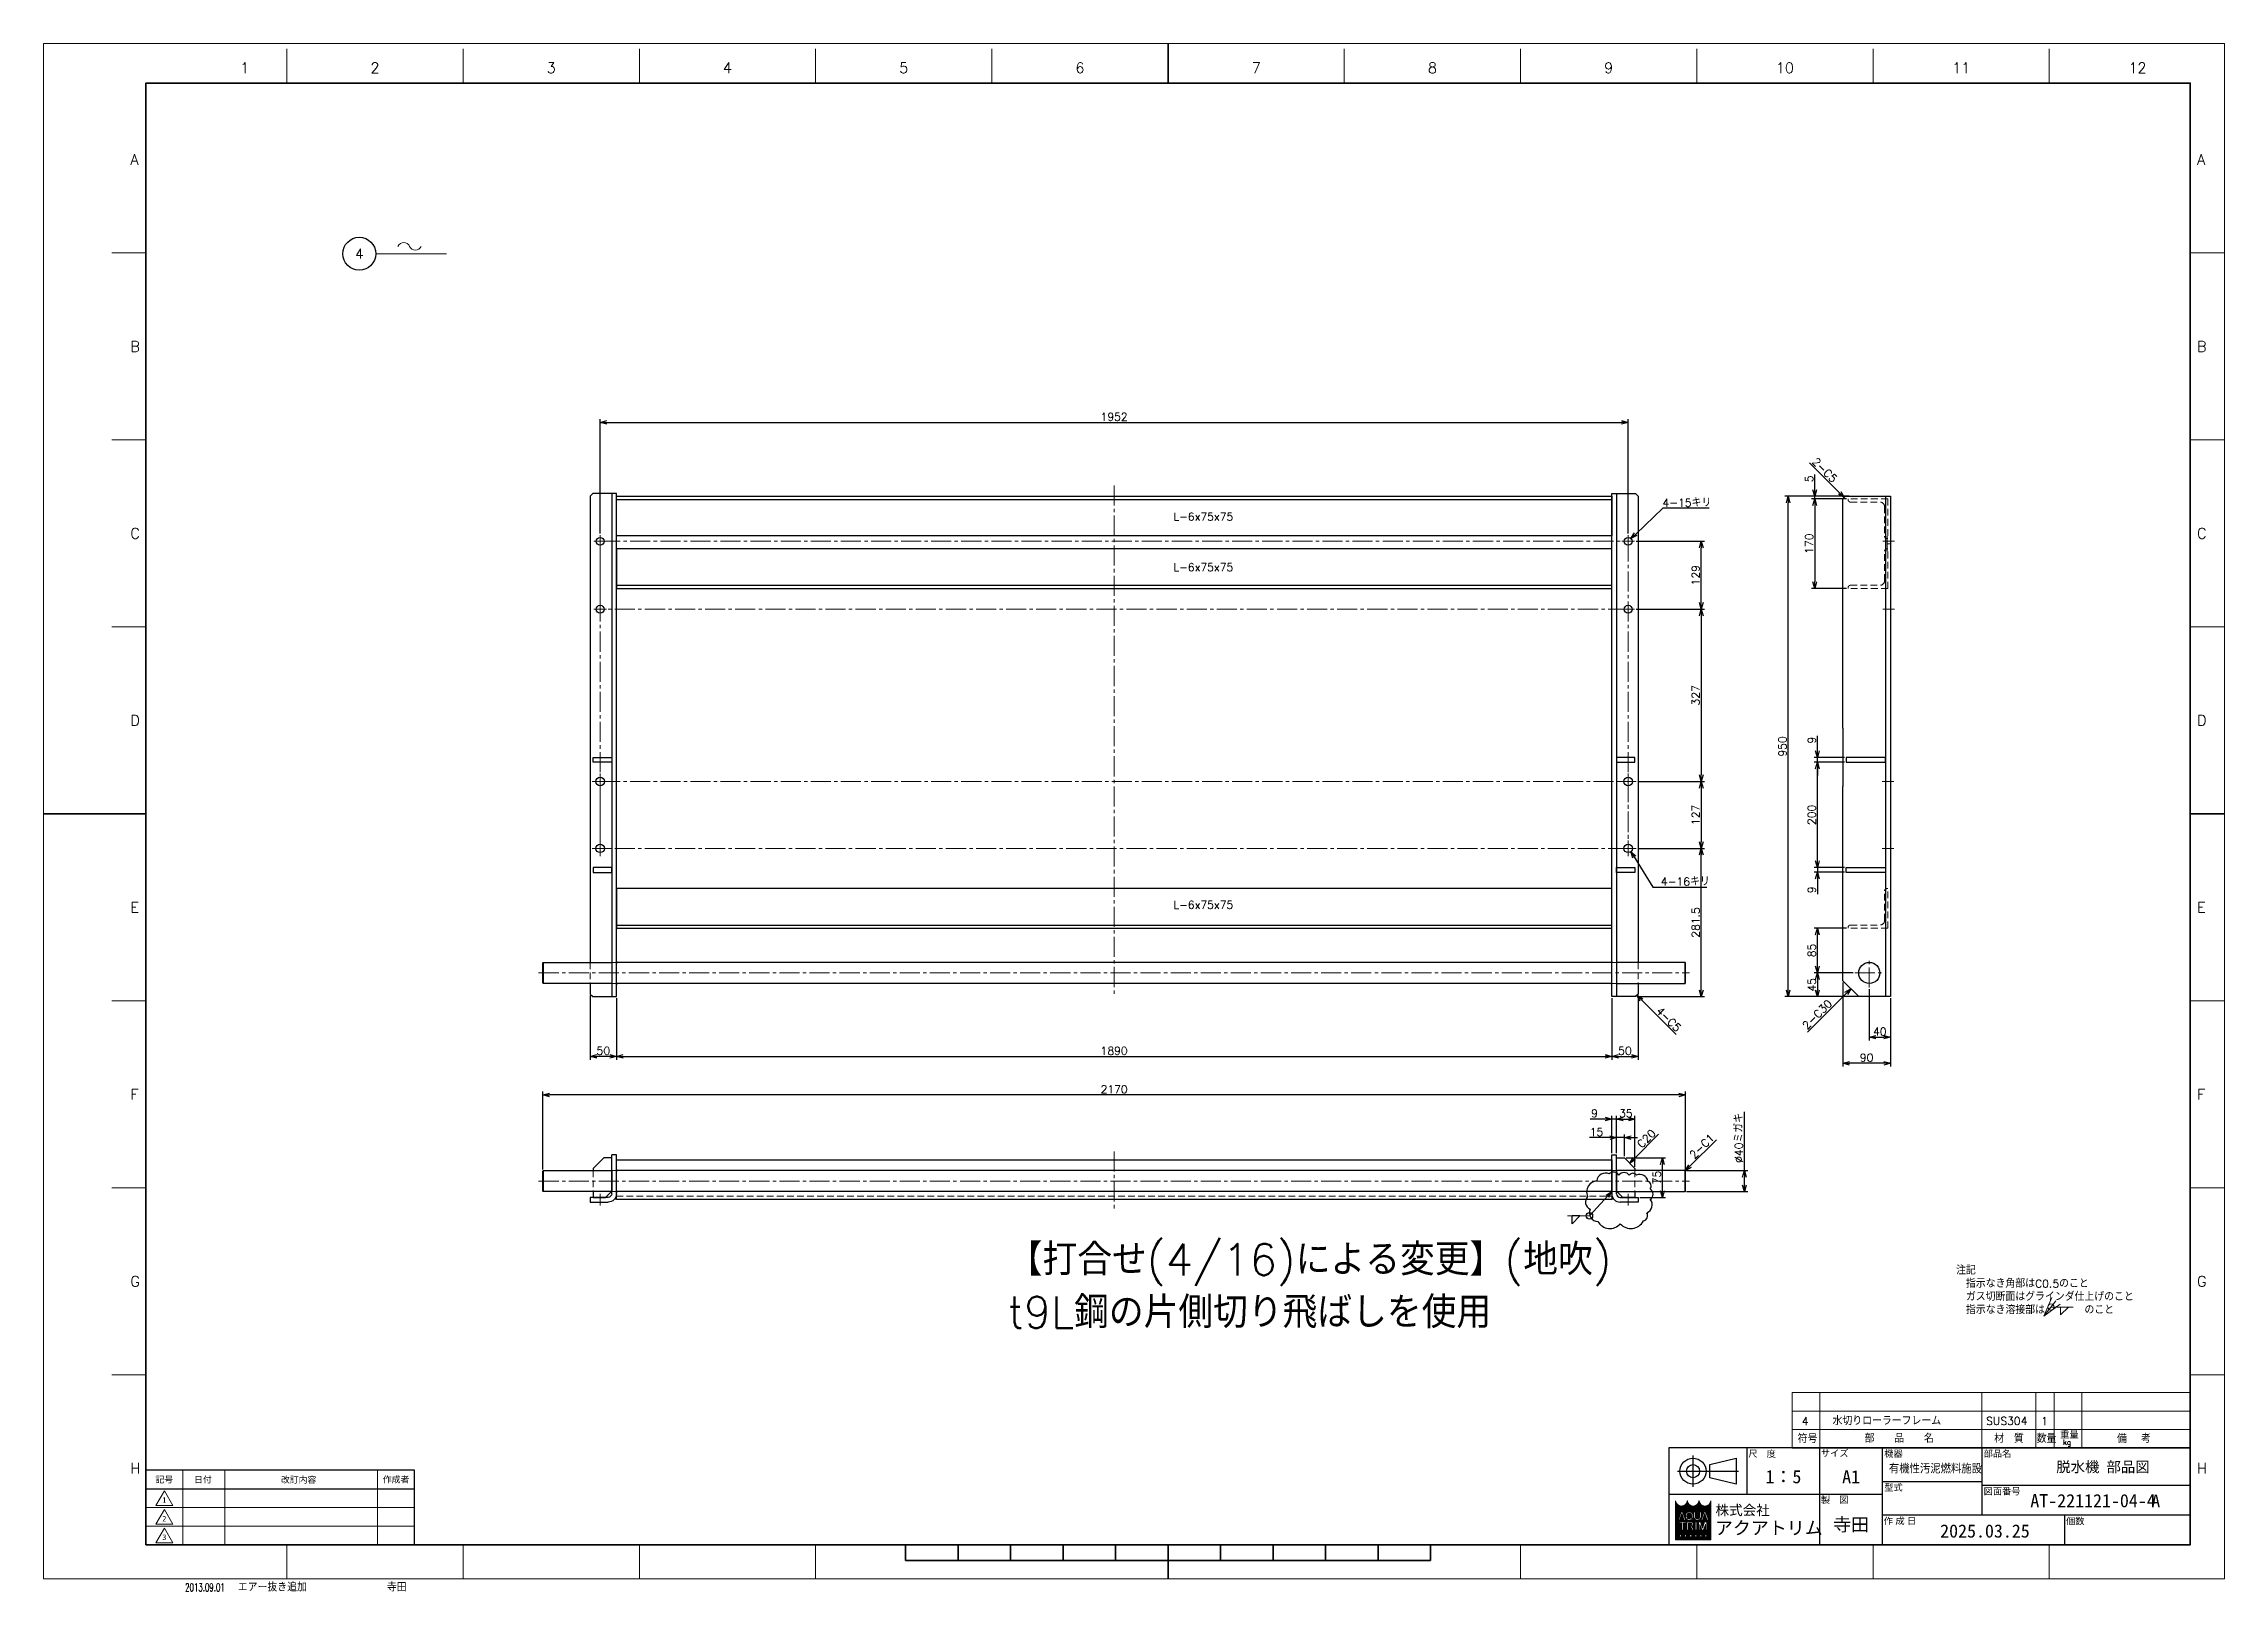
# Model space of a CAD drawing. Header units: millimetres. Extents: x 0 to 4141, y -24 to 2915.
import ezdxf
from ezdxf import colors
from ezdxf.entities.mleader import LeaderData, LeaderLine
from ezdxf.enums import TextEntityAlignment as Align
from ezdxf.math import Vec2, Vec3

# ---------------------------------------------------------------- set-up
doc = ezdxf.new("R2010")
doc.units = ezdxf.units.MM
doc.header["$LTSCALE"] = 2
doc.header["$PDMODE"] = 99
doc.header["$PDSIZE"] = 1
doc.linetypes.add('CENTER2', pattern=[28.575, 19.05, -3.175, 3.175, -3.175])
doc.linetypes.add('HIDDEN', pattern=[9.525, 6.35, -3.175])
for name, color, linetype, lineweight in [('04_HIDDEN', 2, 'HIDDEN', 13), ('05_CENTER', 4, 'CENTER2', 13), ('07_TEXT', 3, 'Continuous', 13), ('08_DIM', 3, 'Continuous', 13), ('90_FRAME', 5, 'Continuous', 35)]:
    doc.layers.add(name, color=color, linetype=linetype, lineweight=lineweight)
doc.layers.add('10_DRAFT', color=8, linetype='Continuous', lineweight=0, plot=False)
doc.layers.add('91_BLANK', color=5, linetype='Continuous', lineweight=0, plot=False)
doc.styles.add('KSS_TXT', font='txt.shx', dxfattribs={"bigfont": 'extfont2.shx'})
doc.styles.add('MS_G', font='MS Gothic.ttf')
doc.styles.get("Standard").update_dxf_attribs({"font": 'txt.shx', "bigfont": 'extfont2.shx'})
doc.styles.add('表題用', font='MS PGothic.ttf')
doc.dimstyles.new('KSS_DIM', dxfattribs={"dimscale": 5, "dimtxt": 3, "dimasz": 2.5, "dimexe": 1.25, "dimexo": 0.625, "dimtad": 1, "dimdsep": 46, "dimtxsty": 'KSS_TXT', "dimblk": 'OPEN30', "dimcen": 0, "dimazin": 2, "dimtfac": 0.75, "dimtmove": 0, "dimatfit": 3, "dimldrblk": 'OPEN30', "dimfxl": 1.25, "dimtolj": 1, "dimarcsym": 0})
doc.dimstyles.new('KSS_DIM$3', dxfattribs={"dimscale": 5, "dimtxt": 3, "dimasz": 2.5, "dimexe": 1.25, "dimexo": 0.625, "dimtad": 1, "dimtih": 1, "dimtoh": 1, "dimdsep": 46, "dimtxsty": 'KSS_TXT', "dimblk": 'OPEN30', "dimcen": 0, "dimazin": 2, "dimtfac": 0.75, "dimtofl": 0, "dimtmove": 0, "dimatfit": 3, "dimldrblk": 'OPEN30', "dimfxl": 1.25, "dimtolj": 1, "dimarcsym": 0})

msp = doc.modelspace()

# ---------------------------------------------------------------- texts
at = {"layer": '07_TEXT', "style": 'KSS_TXT'}
for p in [(2145.214, 2009.041), (2145.214, 1912.982), (2145.214, 1271.958)]:
    msp.add_text('L-6x75x75', height=15, dxfattribs=at).set_placement(p)
at = {"layer": '07_TEXT', "color": 1, "ltscale": 2, "insert": (1830.765, 635.964), "char_height": 60, "attachment_point": 1}
msp.add_mtext_dynamic_manual_height_columns('【打合せ(4/16)による変更】(地吹)\\Pt9L鋼の片側切り飛ばしを使用', width=1320.88315, gutter_width=15, heights=[290.464], dxfattribs=at)
at = {"layer": '07_TEXT', "ltscale": 2, "insert": (3631.528, 592.768), "char_height": 15, "attachment_point": 1}
msp.add_mtext_dynamic_manual_height_columns('注記\\P\u3000指示なき角部はC0.5のこと\\P\u3000ガス切断面はグラインダ仕上げのこと\\P\u3000指示なき溶接部は\u3000\u3000\u3000\u3000のこと', width=381.46, gutter_width=15, heights=[0], dxfattribs=at)
at = {"layer": '07_TEXT', "color": 1, "ltscale": 2, "insert": (4002.716, 159.765), "char_height": 24, "width": 147.71128, "attachment_point": 1, "style": 'MS_G'}
msp.add_mtext('A', dxfattribs=at)
at = {"layer": '08_DIM', "insert": (3071.051, 1316.114), "char_height": 15, "attachment_point": 7, "style": 'KSS_TXT'}
msp.add_mtext('\\A1;4-16キリ', dxfattribs=at)
at = {"layer": '90_FRAME', "color": 0, "lineweight": 13, "style": 'KSS_TXT'}
for s, p in [('1', (381.884, 2852.698)), ('2', (629.21, 2852.698)), ('3', (963.877, 2852.698)), ('4', (1298.545, 2852.698)), ('5', (1633.212, 2852.698)), ('6', (1967.879, 2852.698)), ('7', (2302.546, 2852.698)), ('8', (2637.213, 2852.698)), ('9', (2971.88, 2852.698)), ('10', (3306.547, 2852.698)), ('11', (3641.214, 2852.698)), ('12', (3975.881, 2852.698))]:
    msp.add_text(s, height=20, dxfattribs=at).set_placement(p, align=Align.BOTTOM_CENTER)
for s, p in [('A', (164.787, 2694.606)), ('A', (4089.078, 2694.606)), ('B', (164.787, 2339.62)), ('B', (4089.078, 2339.62)), ('C', (164.787, 1984.634)), ('C', (4089.078, 1984.634)), ('D', (164.787, 1629.648)), ('D', (4089.078, 1629.648)), ('E', (164.787, 1274.662)), ('E', (4089.078, 1274.662)), ('F', (164.787, 919.675)), ('F', (4089.078, 919.675)), ('G', (164.787, 564.689)), ('G', (4089.078, 564.689)), ('H', (164.787, 209.703)), ('H', (4089.078, 209.703))]:
    msp.add_text(s, height=20, dxfattribs=at).set_placement(p, align=Align.MIDDLE_LEFT)
at = {"layer": '90_FRAME', "color": 3, "lineweight": 13}
for s, p in [('4', (3345.05, 298.989)), ('1', (3799.582, 299.24))]:
    msp.add_text(s, height=15, dxfattribs=at).set_placement(p, align=Align.MIDDLE_CENTER)
for s, height, p in [('水切りローラーフレーム', 15, (3396.972, 291.875)), ('SUS304', 15, (3688.597, 292.074)), ('符号', 15, (3330.777, 257.909)), ('部\u3000\u3000品\u3000\u3000名', 15, (3457.939, 258.454)), ('材\u3000質', 15, (3703.882, 258.274)), ('数量', 15, (3784.599, 258.161)), ('重量', 12.5, (3829.194, 266.341)), ('kg', 10, (3834.719, 254.11)), ('備  考', 15, (3937.163, 257.909)), ('エアー抜き追加', 15, (368.668, -23.999)), ('寺田', 15, (651.851, -23.999))]:
    msp.add_text(s, height=height, dxfattribs=at).set_placement(p)
at = {"layer": '90_FRAME', "color": 0, "style": '表題用'}
for s, p in [('尺\u3000度', (3236.937, 237.306)), ('サイズ', (3374.83, 238.238)), ('機器', (3495.128, 237.512)), ('部品名', (3683.938, 237.512)), ('型式', (3495.128, 173.245)), ('図面番号', (3683.938, 166.173)), ('製\u3000図', (3374.83, 149.845)), ('作 成 日', (3494.266, 109.752)), ('個数', (3840.378, 109.406))]:
    msp.add_text(s, height=12.5, dxfattribs=at).set_placement(p, align=Align.MIDDLE_LEFT)
at = {"layer": '90_FRAME', "color": 0, "style": 'MS_G', "width": 0.9}
msp.add_text('有機性汚泥燃料施設', height=16, dxfattribs=at).set_placement((3503.934, 201.605))
at = {"layer": '90_FRAME', "color": 0, "style": 'MS_G'}
for s, height, p in [('脱水機 部品図', 20, (3821.824, 202.323)), ('AT-221121-04-4', 25, (3772.514, 135.643)), ('2025.03.25', 25, (3601.319, 78.099))]:
    msp.add_text(s, height=height, dxfattribs=at).set_placement(p)
at = {"layer": '90_FRAME', "color": 0, "style": '表題用'}
for s, p in [('記号', (229.23, 188.27)), ('日付', (302.512, 188.27)), ('作成者', (669.23, 188.27))]:
    msp.add_text(s, height=12, dxfattribs=at).set_placement(p, align=Align.MIDDLE_CENTER)
at = {"layer": '90_FRAME', "color": 0}
for s, height, style, p in [('改訂内容', 12, '表題用', (484.23, 188.27)), ('A1', 25, 'MS_G', (3432.159, 193.573))]:
    msp.add_text(s, height=height, dxfattribs=dict(at, style=style)).set_placement(p, align=Align.MIDDLE)
at = {"layer": '90_FRAME', "color": 0, "lineweight": 13, "style": 'MS_G'}
for s, p in [('1', (229.23, 149.377)), ('3', (229.23, 78.663)), ('2', (229.23, 114.02))]:
    msp.add_text(s, height=10.607, dxfattribs=at).set_placement(p, align=Align.MIDDLE)
at = {"layer": '90_FRAME', "color": 4, "style": 'MS_G'}
msp.add_text('株式会社', height=18.9019, dxfattribs=at).set_placement((3226.278, 130.141), align=Align.MIDDLE_CENTER)
msp.add_text('アクアトリム', height=25, dxfattribs=at).set_placement((3173.671, 83.976))
at = {"layer": '90_FRAME', "color": 3, "lineweight": 13, "width": 0.65}
msp.add_text('2013.09.01', height=15, dxfattribs=at).set_placement((268.71, -23.999))
at = {"layer": '90_FRAME', "color": 0, "style": 'MS_G'}
for tag, p in [('1：5', (3303.641, 193.573)), ('寺田', (3432.159, 103.413))]:
    msp.add_attdef(tag, text='', height=25, dxfattribs=at).set_placement(p, align=Align.MIDDLE)

# ---------------------------------------------------------------- blocks, each defined once
blk = doc.blocks.new('Weld-line')
blk.add_line((0, 0), (1, 0))
blk = doc.blocks.new('Weld10-s5')
blk.add_circle((0, 0), 2)
blk = doc.blocks.new('Weld10-a1')
for p, q in [((5, 0), (0, 5)), ((0, 5), (0, 0)), ((0, 0), (5, 0))]:
    blk.add_line(p, q)
at = {"width": 0.9}
blk.add_attdef('S', text='', height=2.8, dxfattribs=at).set_placement((-2, 1), align=Align.RIGHT)
blk.add_attdef('L', (8, 1), '', height=2.8, dxfattribs=at)
blk = doc.blocks.new('_Open30')
at = {"color": 0, "linetype": 'ByBlock', "lineweight": -2}
for p, q in [((-1, 0.27), (0, 0)), ((0, 0), (-1, -0.27)), ((0, 0), (-1, 0))]:
    blk.add_line(p, q, dxfattribs=at)
blk = doc.blocks.new('AM_BALLOON1')
at = {"transparency": 16777216}
blk.add_circle((0, 0), 5, dxfattribs=at)
blk.add_attdef('B_NUMBER', text='', height=3, dxfattribs=at).set_placement((0, 0), align=Align.MIDDLE_CENTER)
blk = doc.blocks.new('_OPEN')
at = {"color": 0, "linetype": 'ByBlock'}
for p, q in [((-1, 0.17), (0, 0)), ((0, 0), (-1, -0.17)), ((0, 0), (-1, 0))]:
    blk.add_line(p, q, dxfattribs=at)
blk = doc.blocks.new('*D149')
at = {"layer": '08_DIM', "color": 0, "lineweight": -2, "transparency": 16777216}
for p, q in [((1037.8, 1107), (1037.8, 985.4)), ((1087.8, 1102), (1087.8, 985.4)), ((1075.3, 991.7), (1050.3, 991.7))]:
    blk.add_line(p, q, dxfattribs=at)
at = {"layer": 'Defpoints', "color": 0, "transparency": 16777216}
for p in [(1037.8, 1110.2), (1087.8, 1105.2), (1037.8, 991.7)]:
    blk.add_point(p, dxfattribs=at)
at = {"layer": '08_DIM', "color": 0, "lineweight": -2, "transparency": 16777216, "xscale": 12.5, "yscale": 12.5, "zscale": 12.5, "rotation": 180}
blk.add_blockref('_Open30', (1037.8, 991.7), dxfattribs=at)
at = {"layer": '08_DIM', "color": 0, "lineweight": -2, "transparency": 16777216, "xscale": 12.5, "yscale": 12.5, "zscale": 12.5}
blk.add_blockref('_Open30', (1087.8, 991.7), dxfattribs=at)
at = {"layer": '08_DIM', "color": 0, "transparency": 16777216, "insert": (1062.8, 1002.3), "char_height": 15, "attachment_point": 5, "style": 'KSS_TXT'}
blk.add_mtext('\\A1;50', dxfattribs=at)
blk = doc.blocks.new('*D150')
at = {"layer": '08_DIM', "color": 0, "lineweight": -2, "transparency": 16777216}
for p, q in [((1087.8, 1102), (1087.8, 985.4)), ((2977.8, 1102), (2977.8, 985.4)), ((1100.3, 991.7), (2965.3, 991.7))]:
    blk.add_line(p, q, dxfattribs=at)
at = {"layer": 'Defpoints', "color": 0, "transparency": 16777216}
for p in [(1087.8, 1105.2), (2977.8, 1105.2), (2977.8, 991.7)]:
    blk.add_point(p, dxfattribs=at)
at = {"layer": '08_DIM', "color": 0, "lineweight": -2, "transparency": 16777216, "xscale": 12.5, "yscale": 12.5, "zscale": 12.5, "rotation": 180}
blk.add_blockref('_Open30', (1087.8, 991.7), dxfattribs=at)
at = {"layer": '08_DIM', "color": 0, "lineweight": -2, "transparency": 16777216, "xscale": 12.5, "yscale": 12.5, "zscale": 12.5}
blk.add_blockref('_Open30', (2977.8, 991.7), dxfattribs=at)
at = {"layer": '08_DIM', "color": 0, "transparency": 16777216, "insert": (2032.8, 1002.3), "char_height": 15, "attachment_point": 5, "style": 'KSS_TXT'}
blk.add_mtext('\\A1;1890', dxfattribs=at)
blk = doc.blocks.new('*D151')
at = {"layer": '08_DIM', "color": 0, "lineweight": -2, "transparency": 16777216}
for p, q in [((2977.8, 1102), (2977.8, 985.4)), ((3027.8, 1107), (3027.8, 985.4)), ((2990.3, 991.7), (3015.3, 991.7))]:
    blk.add_line(p, q, dxfattribs=at)
at = {"layer": 'Defpoints', "color": 0, "transparency": 16777216}
for p in [(2977.8, 1105.2), (3027.8, 1110.2), (3027.8, 991.7)]:
    blk.add_point(p, dxfattribs=at)
at = {"layer": '08_DIM', "color": 0, "lineweight": -2, "transparency": 16777216, "xscale": 12.5, "yscale": 12.5, "zscale": 12.5, "rotation": 180}
blk.add_blockref('_Open30', (2977.8, 991.7), dxfattribs=at)
at = {"layer": '08_DIM', "color": 0, "lineweight": -2, "transparency": 16777216, "xscale": 12.5, "yscale": 12.5, "zscale": 12.5}
blk.add_blockref('_Open30', (3027.8, 991.7), dxfattribs=at)
at = {"layer": '08_DIM', "color": 0, "transparency": 16777216, "insert": (3002.8, 1002.3), "char_height": 15, "attachment_point": 5, "style": 'KSS_TXT'}
blk.add_mtext('\\A1;50', dxfattribs=at)
blk = doc.blocks.new('*D154')
at = {"layer": '08_DIM', "color": 0, "lineweight": -2, "transparency": 16777216}
for p, q in [((3423.6, 1235.2), (3361.9, 1235.2)), ((3368.1, 1162.7), (3368.1, 1222.7)), ((3435.9, 1150.2), (3361.9, 1150.2))]:
    blk.add_line(p, q, dxfattribs=at)
at = {"layer": 'Defpoints', "color": 0, "transparency": 16777216}
for p in [(3368.1, 1235.2), (3426.7, 1235.2), (3439, 1150.2)]:
    blk.add_point(p, dxfattribs=at)
at = {"layer": '08_DIM', "color": 0, "lineweight": -2, "transparency": 16777216, "xscale": 12.5, "yscale": 12.5, "zscale": 12.5}
for p, rotation in [((3368.1, 1235.2), 90), ((3368.1, 1150.2), 270)]:
    blk.add_blockref('_Open30', p, dxfattribs=dict(at, rotation=rotation))
at = {"layer": '08_DIM', "color": 0, "transparency": 16777216, "insert": (3357.5, 1192.7), "char_height": 15, "attachment_point": 5, "rotation": 90, "style": 'KSS_TXT'}
blk.add_mtext('\\A1;85', dxfattribs=at)
blk = doc.blocks.new('*D155')
at = {"layer": '08_DIM', "color": 0, "lineweight": -2, "transparency": 16777216}
for p, q in [((3435.9, 1150.2), (3361.9, 1150.2)), ((3368.1, 1137.7), (3368.1, 1117.7)), ((3448.6, 1105.2), (3361.9, 1105.2))]:
    blk.add_line(p, q, dxfattribs=at)
at = {"layer": 'Defpoints', "color": 0, "transparency": 16777216}
for p in [(3439, 1150.2), (3368.1, 1105.2), (3451.7, 1105.2)]:
    blk.add_point(p, dxfattribs=at)
at = {"layer": '08_DIM', "color": 0, "lineweight": -2, "transparency": 16777216, "xscale": 12.5, "yscale": 12.5, "zscale": 12.5}
for p, rotation in [((3368.1, 1150.2), 90), ((3368.1, 1105.2), 270)]:
    blk.add_blockref('_Open30', p, dxfattribs=dict(at, rotation=rotation))
at = {"layer": '08_DIM', "color": 0, "transparency": 16777216, "insert": (3357.5, 1127.7), "char_height": 15, "attachment_point": 5, "rotation": 90, "style": 'KSS_TXT'}
blk.add_mtext('\\A1;45', dxfattribs=at)
blk = doc.blocks.new('*D156')
at = {"layer": '08_DIM', "color": 0, "lineweight": -2, "transparency": 16777216}
for p, q in [((3418.6, 2055.2), (3306.4, 2055.2)), ((3312.6, 1117.7), (3312.6, 2042.7)), ((3448.6, 1105.2), (3306.4, 1105.2))]:
    blk.add_line(p, q, dxfattribs=at)
at = {"layer": 'Defpoints', "color": 0, "transparency": 16777216}
for p in [(3312.6, 2055.2), (3421.7, 2055.2), (3451.7, 1105.2)]:
    blk.add_point(p, dxfattribs=at)
at = {"layer": '08_DIM', "color": 0, "lineweight": -2, "transparency": 16777216, "xscale": 12.5, "yscale": 12.5, "zscale": 12.5}
for p, rotation in [((3312.6, 2055.2), 90), ((3312.6, 1105.2), 270)]:
    blk.add_blockref('_Open30', p, dxfattribs=dict(at, rotation=rotation))
at = {"layer": '08_DIM', "color": 0, "transparency": 16777216, "insert": (3302, 1580.2), "char_height": 15, "attachment_point": 5, "rotation": 90, "style": 'KSS_TXT'}
blk.add_mtext('\\A1;950', dxfattribs=at)
blk = doc.blocks.new('*D157')
at = {"layer": '08_DIM', "color": 0, "lineweight": -2, "transparency": 16777216}
for p, q in [((3363.1, 2067.7), (3363.1, 2096.4)), ((3428.6, 2055.2), (3356.9, 2055.2)), ((3423.6, 2050.2), (3356.9, 2050.2)), ((3363.1, 2050.2), (3363.1, 2055.2)), ((3363.1, 2037.7), (3363.1, 2025.2))]:
    blk.add_line(p, q, dxfattribs=at)
at = {"layer": 'Defpoints', "color": 0, "transparency": 16777216}
for p in [(3363.1, 2055.2), (3426.7, 2050.2), (3431.7, 2055.2)]:
    blk.add_point(p, dxfattribs=at)
at = {"layer": '08_DIM', "color": 0, "lineweight": -2, "transparency": 16777216, "xscale": 12.5, "yscale": 12.5, "zscale": 12.5}
for p, rotation in [((3363.1, 2055.2), 270), ((3363.1, 2050.2), 90)]:
    blk.add_blockref('_Open30', p, dxfattribs=dict(at, rotation=rotation))
at = {"layer": '08_DIM', "color": 0, "transparency": 16777216, "insert": (3352.5, 2088.3), "char_height": 15, "attachment_point": 5, "rotation": 90, "style": 'KSS_TXT'}
blk.add_mtext('\\A1;5', dxfattribs=at)
blk = doc.blocks.new('*D158')
at = {"layer": '08_DIM', "color": 0, "lineweight": -2, "transparency": 16777216}
for p, q in [((3423.6, 2050.2), (3356.9, 2050.2)), ((3363.1, 2037.7), (3363.1, 1892.7)), ((3423.6, 1880.2), (3356.9, 1880.2))]:
    blk.add_line(p, q, dxfattribs=at)
at = {"layer": 'Defpoints', "color": 0, "transparency": 16777216}
for p in [(3426.7, 2050.2), (3363.1, 1880.2), (3426.7, 1880.2)]:
    blk.add_point(p, dxfattribs=at)
at = {"layer": '08_DIM', "color": 0, "lineweight": -2, "transparency": 16777216, "xscale": 12.5, "yscale": 12.5, "zscale": 12.5}
for p, rotation in [((3363.1, 2050.2), 90), ((3363.1, 1880.2), 270)]:
    blk.add_blockref('_Open30', p, dxfattribs=dict(at, rotation=rotation))
at = {"layer": '08_DIM', "color": 0, "transparency": 16777216, "insert": (3352.5, 1965.2), "char_height": 15, "attachment_point": 5, "rotation": 90, "style": 'KSS_TXT'}
blk.add_mtext('\\A1;170', dxfattribs=at)
blk = doc.blocks.new('*D159')
at = {"layer": '08_DIM', "color": 0, "lineweight": -2, "transparency": 16777216}
for p, q in [((3466.7, 1119.3), (3466.7, 1021.9)), ((3506.7, 1102), (3506.7, 1021.9)), ((3479.2, 1028.1), (3494.2, 1028.1))]:
    blk.add_line(p, q, dxfattribs=at)
at = {"layer": 'Defpoints', "color": 0, "transparency": 16777216}
for p in [(3466.7, 1122.5), (3506.7, 1105.2), (3506.7, 1028.1)]:
    blk.add_point(p, dxfattribs=at)
at = {"layer": '08_DIM', "color": 0, "lineweight": -2, "transparency": 16777216, "xscale": 12.5, "yscale": 12.5, "zscale": 12.5, "rotation": 180}
blk.add_blockref('_Open30', (3466.7, 1028.1), dxfattribs=at)
at = {"layer": '08_DIM', "color": 0, "lineweight": -2, "transparency": 16777216, "xscale": 12.5, "yscale": 12.5, "zscale": 12.5}
blk.add_blockref('_Open30', (3506.7, 1028.1), dxfattribs=at)
at = {"layer": '08_DIM', "color": 0, "transparency": 16777216, "insert": (3486.7, 1038.8), "char_height": 15, "attachment_point": 5, "style": 'KSS_TXT'}
blk.add_mtext('\\A1;40', dxfattribs=at)
blk = doc.blocks.new('*D160')
at = {"layer": '08_DIM', "color": 0, "lineweight": -2, "transparency": 16777216}
for p, q in [((3416.7, 1132), (3416.7, 972.5)), ((3506.7, 1102), (3506.7, 972.5)), ((3494.2, 978.7), (3429.2, 978.7))]:
    blk.add_line(p, q, dxfattribs=at)
at = {"layer": 'Defpoints', "color": 0, "transparency": 16777216}
for p in [(3416.7, 1135.2), (3506.7, 1105.2), (3416.7, 978.7)]:
    blk.add_point(p, dxfattribs=at)
at = {"layer": '08_DIM', "color": 0, "lineweight": -2, "transparency": 16777216, "xscale": 12.5, "yscale": 12.5, "zscale": 12.5, "rotation": 180}
blk.add_blockref('_Open30', (3416.7, 978.7), dxfattribs=at)
at = {"layer": '08_DIM', "color": 0, "lineweight": -2, "transparency": 16777216, "xscale": 12.5, "yscale": 12.5, "zscale": 12.5}
blk.add_blockref('_Open30', (3506.7, 978.7), dxfattribs=at)
at = {"layer": '08_DIM', "color": 0, "transparency": 16777216, "insert": (3461.7, 989.3), "char_height": 15, "attachment_point": 5, "style": 'KSS_TXT'}
blk.add_mtext('\\A1;90', dxfattribs=at)
blk = doc.blocks.new('*D161')
at = {"layer": '08_DIM', "color": 0, "lineweight": -2, "transparency": 16777216}
for p, q in [((1056.8, 1984.7), (1056.8, 2201.6)), ((1069.3, 2195.4), (2996.3, 2195.4)), ((3008.8, 1984.7), (3008.8, 2201.6))]:
    blk.add_line(p, q, dxfattribs=at)
at = {"layer": 'Defpoints', "color": 0, "transparency": 16777216}
for p in [(3008.8, 2195.4), (1056.8, 1981.6), (3008.8, 1981.6)]:
    blk.add_point(p, dxfattribs=at)
at = {"layer": '08_DIM', "color": 0, "lineweight": -2, "transparency": 16777216, "xscale": 12.5, "yscale": 12.5, "zscale": 12.5, "rotation": 180}
blk.add_blockref('_Open30', (1056.8, 2195.4), dxfattribs=at)
at = {"layer": '08_DIM', "color": 0, "lineweight": -2, "transparency": 16777216, "xscale": 12.5, "yscale": 12.5, "zscale": 12.5}
blk.add_blockref('_Open30', (3008.8, 2195.4), dxfattribs=at)
at = {"layer": '08_DIM', "color": 0, "transparency": 16777216, "insert": (2032.8, 2206), "char_height": 15, "attachment_point": 5, "style": 'KSS_TXT'}
blk.add_mtext('\\A1;1952', dxfattribs=at)
blk = doc.blocks.new('*D162')
at = {"layer": '08_DIM', "color": 0, "lineweight": -2, "transparency": 16777216}
for p, q in [((3023.8, 1969.7), (3154, 1969.7)), ((3147.7, 1853.2), (3147.7, 1957.2)), ((3023.8, 1840.7), (3154, 1840.7))]:
    blk.add_line(p, q, dxfattribs=at)
at = {"layer": 'Defpoints', "color": 0, "transparency": 16777216}
for p in [(3020.7, 1969.7), (3147.7, 1969.7), (3020.7, 1840.7)]:
    blk.add_point(p, dxfattribs=at)
at = {"layer": '08_DIM', "color": 0, "lineweight": -2, "transparency": 16777216, "xscale": 12.5, "yscale": 12.5, "zscale": 12.5}
for p, rotation in [((3147.7, 1969.7), 90), ((3147.7, 1840.7), 270)]:
    blk.add_blockref('_Open30', p, dxfattribs=dict(at, rotation=rotation))
at = {"layer": '08_DIM', "color": 0, "transparency": 16777216, "insert": (3137.1, 1905.2), "char_height": 15, "attachment_point": 5, "rotation": 90, "style": 'KSS_TXT'}
blk.add_mtext('\\A1;129', dxfattribs=at)
blk = doc.blocks.new('*D163')
at = {"layer": '08_DIM', "color": 0, "lineweight": -2, "transparency": 16777216}
for p, q in [((3023.8, 1840.7), (3154, 1840.7)), ((3147.7, 1828.2), (3147.7, 1526.2)), ((3027, 1513.7), (3154, 1513.7))]:
    blk.add_line(p, q, dxfattribs=at)
at = {"layer": 'Defpoints', "color": 0, "transparency": 16777216}
for p in [(3020.7, 1840.7), (3023.9, 1513.7), (3147.7, 1513.7)]:
    blk.add_point(p, dxfattribs=at)
at = {"layer": '08_DIM', "color": 0, "lineweight": -2, "transparency": 16777216, "xscale": 12.5, "yscale": 12.5, "zscale": 12.5}
for p, rotation in [((3147.7, 1840.7), 90), ((3147.7, 1513.7), 270)]:
    blk.add_blockref('_Open30', p, dxfattribs=dict(at, rotation=rotation))
at = {"layer": '08_DIM', "color": 0, "transparency": 16777216, "insert": (3137.1, 1677.2), "char_height": 15, "attachment_point": 5, "rotation": 90, "style": 'KSS_TXT'}
blk.add_mtext('\\A1;327', dxfattribs=at)
blk = doc.blocks.new('*D164')
at = {"layer": '08_DIM', "color": 0, "lineweight": -2, "transparency": 16777216}
for p, q in [((3027, 1513.7), (3154, 1513.7)), ((3147.7, 1501.2), (3147.7, 1399.2)), ((3027, 1386.7), (3154, 1386.7))]:
    blk.add_line(p, q, dxfattribs=at)
at = {"layer": 'Defpoints', "color": 0, "transparency": 16777216}
for p in [(3023.9, 1513.7), (3023.9, 1386.7), (3147.7, 1386.7)]:
    blk.add_point(p, dxfattribs=at)
at = {"layer": '08_DIM', "color": 0, "lineweight": -2, "transparency": 16777216, "xscale": 12.5, "yscale": 12.5, "zscale": 12.5}
for p, rotation in [((3147.7, 1513.7), 90), ((3147.7, 1386.7), 270)]:
    blk.add_blockref('_Open30', p, dxfattribs=dict(at, rotation=rotation))
at = {"layer": '08_DIM', "color": 0, "transparency": 16777216, "insert": (3137.1, 1450.2), "char_height": 15, "attachment_point": 5, "rotation": 90, "style": 'KSS_TXT'}
blk.add_mtext('\\A1;127', dxfattribs=at)
blk = doc.blocks.new('*D166')
at = {"layer": '08_DIM', "color": 0, "lineweight": -2, "transparency": 16777216}
for p, q in [((3074.9, 2032.3), (3023.3, 1983.4)), ((3162.7, 2032.3), (3074.9, 2032.3))]:
    blk.add_line(p, q, dxfattribs=at)
at = {"layer": 'Defpoints', "color": 0, "transparency": 16777216}
for p in [(3003.3, 1964.5), (3014.2, 1974.8)]:
    blk.add_point(p, dxfattribs=at)
at = {"layer": '08_DIM', "color": 0, "lineweight": -2, "transparency": 16777216, "xscale": 12.5, "yscale": 12.5, "zscale": 12.5, "rotation": 223.4368341542094}
blk.add_blockref('_Open30', (3014.2, 1974.8), dxfattribs=at)
at = {"layer": '08_DIM', "color": 0, "transparency": 16777216, "insert": (3120.4, 2042.9), "char_height": 15, "attachment_point": 5, "style": 'KSS_TXT'}
blk.add_mtext('\\A1;4-15キリ', dxfattribs=at)
blk = doc.blocks.new('*D168')
at = {"layer": '08_DIM', "color": 0, "lineweight": -2, "transparency": 16777216}
blk.add_line((3126.1, 783.4), (3176.3, 833.5), dxfattribs=at)
at = {"layer": 'Defpoints', "color": 0, "transparency": 16777216}
for p in [(3176.4, 833.6), (3176.4, 833.6), (3117.3, 774.5)]:
    blk.add_point(p, dxfattribs=at)
at = {"layer": '08_DIM', "color": 0, "lineweight": -2, "transparency": 16777216, "xscale": 12.5, "yscale": 12.5, "zscale": 12.5, "rotation": 224.9999999999998}
blk.add_blockref('_Open30', (3117.3, 774.5), dxfattribs=at)
at = {"layer": '08_DIM', "color": 0, "transparency": 16777216, "insert": (3148.9, 821.1), "char_height": 15, "attachment_point": 5, "rotation": 45, "style": 'KSS_TXT'}
blk.add_mtext('\\A1;2-C1', dxfattribs=at)
blk = doc.blocks.new('*D172')
at = {"layer": '08_DIM', "color": 0, "lineweight": -2, "transparency": 16777216}
blk.add_line((3034.1, 1098.8), (3099.9, 1033), dxfattribs=at)
at = {"layer": 'Defpoints', "color": 0, "transparency": 16777216}
for p in [(3025.3, 1107.7), (3131.3, 1001.7), (3131.3, 1001.7)]:
    blk.add_point(p, dxfattribs=at)
at = {"layer": '08_DIM', "color": 0, "lineweight": -2, "transparency": 16777216, "xscale": 12.5, "yscale": 12.5, "zscale": 12.5, "rotation": 134.9999999999948}
blk.add_blockref('_Open30', (3025.3, 1107.7), dxfattribs=at)
at = {"layer": '08_DIM', "color": 0, "transparency": 16777216, "insert": (3085.8, 1062.2), "char_height": 15, "attachment_point": 5, "rotation": 315, "style": 'KSS_TXT'}
blk.add_mtext('\\A1;4-C5', dxfattribs=at)
blk = doc.blocks.new('*D173')
at = {"layer": '08_DIM', "color": 0, "lineweight": -2, "transparency": 16777216}
blk.add_line((3422.8, 1111.3), (3349.1, 1037.5), dxfattribs=at)
at = {"layer": 'Defpoints', "color": 0, "transparency": 16777216}
for p in [(3431.7, 1120.2), (3328.8, 1017.3), (3328.8, 1017.3)]:
    blk.add_point(p, dxfattribs=at)
at = {"layer": '08_DIM', "color": 0, "lineweight": -2, "transparency": 16777216, "xscale": 12.5, "yscale": 12.5, "zscale": 12.5, "rotation": 44.99999999999987}
blk.add_blockref('_Open30', (3431.7, 1120.2), dxfattribs=at)
at = {"layer": '08_DIM', "color": 0, "transparency": 16777216, "insert": (3367.8, 1071.3), "char_height": 15, "attachment_point": 5, "rotation": 45, "style": 'KSS_TXT'}
blk.add_mtext('\\A1;2-C30', dxfattribs=at)
blk = doc.blocks.new('*D174')
at = {"layer": '08_DIM', "color": 0, "lineweight": -2, "transparency": 16777216}
blk.add_line((3410.3, 2061.5), (3352.9, 2118.9), dxfattribs=at)
at = {"layer": 'Defpoints', "color": 0, "transparency": 16777216}
for p in [(3330, 2141.9), (3330, 2141.9), (3419.2, 2052.7)]:
    blk.add_point(p, dxfattribs=at)
at = {"layer": '08_DIM', "color": 0, "lineweight": -2, "transparency": 16777216, "xscale": 12.5, "yscale": 12.5, "zscale": 12.5, "rotation": 315.0000000000005}
blk.add_blockref('_Open30', (3419.2, 2052.7), dxfattribs=at)
at = {"layer": '08_DIM', "color": 0, "transparency": 16777216, "insert": (3382.1, 2104.8), "char_height": 15, "attachment_point": 5, "rotation": 315, "style": 'KSS_TXT'}
blk.add_mtext('\\A1;2-C5', dxfattribs=at)
blk = doc.blocks.new('p1ba05')
for centre, start, end in [((-2.95, 0.29), 24.2276, 155.5758), ((0, 1.62), 204.2276, 335.5758)]:
    blk.add_arc(centre, 1.62, start, end)
blk = doc.blocks.new('A$C67F20274_1_1_1')
h = blk.add_hatch(color=3)
h.dxf.hatch_style = 1
h.paths.add_polyline_path([(0, -2), (0, 0), (-2, 0)])
at = {"color": 3}
blk.add_lwpolyline([(0, 0), (-2, 0), (-2, 0), (0, -2)], close=True, dxfattribs=at)
blk = doc.blocks.new('A$C4FEB355B_1')
at = {"color": 0}
for p, q in [((-31, 90), (-22, 90)), ((-31, 16), (-31, 90)), ((-22, 16), (-22, 90)), ((19, 0), (-15, 0)), ((19, 9), (19, 0))]:
    blk.add_line(p, q, dxfattribs=at)
for points in [[(-22, 84), (-7, 84), (13, 64), (13, 60)], [(13, 20), (13, 9), (-10, 9), (-22, 21), (-22, 84)]]:
    blk.add_lwpolyline(points, dxfattribs=at)
blk.add_lwpolyline([(-22, 16), (-22, 16, 0.414214), (-15, 9), (19, 9)], format="xyb", dxfattribs=at)
blk.add_arc((-15, 16), 16, 180, 270, dxfattribs=at)
at = {"layer": '04_HIDDEN'}
blk.add_lwpolyline([(13, 60), (13, 20)], dxfattribs=at)
at = {"layer": '05_CENTER'}
blk.add_line((0, -6.7), (0, 15.7), dxfattribs=at)
blk = doc.blocks.new('A$C3B8279DF_1_1')
at = {"color": 0}
for p, q in [((0, 0), (0, -75)), ((0, 0), (75, 0)), ((75, -2), (75, 0)), ((6, -71), (6, -14.5)), ((14.5, -6), (71, -6)), ((2, -75), (0, -75))]:
    blk.add_line(p, q, dxfattribs=at)
for centre, radius, start, end in [((14.5, -14.5), 8.5, 90, 180), ((71, -2), 4, 270, 0), ((2, -71), 4, 270, 0)]:
    blk.add_arc(centre, radius, start, end, dxfattribs=at)
blk = doc.blocks.new('*D179')
at = {"layer": '08_DIM', "color": 0, "lineweight": -2, "transparency": 16777216}
for p, q in [((3419.6, 1550.2), (3361.9, 1550.2)), ((3368.1, 1362.7), (3368.1, 1537.7)), ((3419.6, 1350.2), (3361.9, 1350.2))]:
    blk.add_line(p, q, dxfattribs=at)
at = {"layer": 'Defpoints', "color": 0, "transparency": 16777216}
for p in [(3368.1, 1550.2), (3422.7, 1550.2), (3422.7, 1350.2)]:
    blk.add_point(p, dxfattribs=at)
at = {"layer": '08_DIM', "color": 0, "lineweight": -2, "transparency": 16777216, "xscale": 12.5, "yscale": 12.5, "zscale": 12.5}
for p, rotation in [((3368.1, 1550.2), 90), ((3368.1, 1350.2), 270)]:
    blk.add_blockref('_Open30', p, dxfattribs=dict(at, rotation=rotation))
at = {"layer": '08_DIM', "color": 0, "transparency": 16777216, "insert": (3357.5, 1450.2), "char_height": 15, "attachment_point": 5, "rotation": 90, "style": 'KSS_TXT'}
blk.add_mtext('\\A1;200', dxfattribs=at)
blk = doc.blocks.new('*D180')
at = {"layer": '08_DIM', "color": 0, "lineweight": -2, "transparency": 16777216}
for p, q in [((3368.1, 1362.7), (3368.1, 1375.2)), ((3419.6, 1350.2), (3361.9, 1350.2)), ((3419.6, 1341.2), (3361.9, 1341.2)), ((3368.1, 1350.2), (3368.1, 1341.2)), ((3368.1, 1328.7), (3368.1, 1299.9))]:
    blk.add_line(p, q, dxfattribs=at)
at = {"layer": 'Defpoints', "color": 0, "transparency": 16777216}
for p in [(3368.1, 1341.2), (3422.7, 1350.2), (3422.7, 1341.2)]:
    blk.add_point(p, dxfattribs=at)
at = {"layer": '08_DIM', "color": 0, "lineweight": -2, "transparency": 16777216, "xscale": 12.5, "yscale": 12.5, "zscale": 12.5}
for p, rotation in [((3368.1, 1350.2), 270), ((3368.1, 1341.2), 90)]:
    blk.add_blockref('_Open30', p, dxfattribs=dict(at, rotation=rotation))
at = {"layer": '08_DIM', "color": 0, "transparency": 16777216, "insert": (3357.5, 1308), "char_height": 15, "attachment_point": 5, "rotation": 90, "style": 'KSS_TXT'}
blk.add_mtext('\\A1;9', dxfattribs=at)
blk = doc.blocks.new('*D181')
at = {"layer": '08_DIM', "color": 0, "lineweight": -2, "transparency": 16777216}
for p, q in [((3368.1, 1571.7), (3368.1, 1600.4)), ((3419.6, 1559.2), (3361.9, 1559.2)), ((3419.6, 1550.2), (3361.9, 1550.2)), ((3368.1, 1550.2), (3368.1, 1559.2)), ((3368.1, 1537.7), (3368.1, 1525.2))]:
    blk.add_line(p, q, dxfattribs=at)
at = {"layer": 'Defpoints', "color": 0, "transparency": 16777216}
for p in [(3368.1, 1559.2), (3422.7, 1559.2), (3422.7, 1550.2)]:
    blk.add_point(p, dxfattribs=at)
at = {"layer": '08_DIM', "color": 0, "lineweight": -2, "transparency": 16777216, "xscale": 12.5, "yscale": 12.5, "zscale": 12.5}
for p, rotation in [((3368.1, 1559.2), 270), ((3368.1, 1550.2), 90)]:
    blk.add_blockref('_Open30', p, dxfattribs=dict(at, rotation=rotation))
at = {"layer": '08_DIM', "color": 0, "transparency": 16777216, "insert": (3357.5, 1592.3), "char_height": 15, "attachment_point": 5, "rotation": 90, "style": 'KSS_TXT'}
blk.add_mtext('\\A1;9', dxfattribs=at)
blk = doc.blocks.new('*D182')
at = {"layer": '08_DIM', "color": 0, "lineweight": -2, "transparency": 16777216}
for p, q in [((3229.6, 775), (3229.6, 886.3)), ((3119.9, 775), (3235.9, 775)), ((3229.6, 747.5), (3229.6, 762.5)), ((3119.9, 735), (3235.9, 735))]:
    blk.add_line(p, q, dxfattribs=at)
at = {"layer": 'Defpoints', "color": 0, "transparency": 16777216}
for p in [(3116.8, 775), (3229.6, 775), (3116.8, 735)]:
    blk.add_point(p, dxfattribs=at)
at = {"layer": '08_DIM', "color": 0, "lineweight": -2, "transparency": 16777216, "xscale": 12.5, "yscale": 12.5, "zscale": 12.5}
for p, rotation in [((3229.6, 775), 90), ((3229.6, 735), 270)]:
    blk.add_blockref('_Open30', p, dxfattribs=dict(at, rotation=rotation))
at = {"layer": '08_DIM', "color": 0, "transparency": 16777216, "insert": (3219, 836.9), "char_height": 15, "attachment_point": 5, "rotation": 90, "style": 'KSS_TXT'}
blk.add_mtext('\\A1;%%C40ミガキ', dxfattribs=at)
blk = doc.blocks.new('*D183')
at = {"layer": '08_DIM', "color": 0, "lineweight": -2, "transparency": 16777216}
for p, q in [((947.8, 777.1), (947.8, 924.9)), ((3105.3, 918.6), (960.3, 918.6)), ((3117.8, 777.1), (3117.8, 924.9))]:
    blk.add_line(p, q, dxfattribs=at)
at = {"layer": 'Defpoints', "color": 0, "transparency": 16777216}
for p in [(947.8, 918.6), (947.8, 774), (3117.8, 774)]:
    blk.add_point(p, dxfattribs=at)
at = {"layer": '08_DIM', "color": 0, "lineweight": -2, "transparency": 16777216, "xscale": 12.5, "yscale": 12.5, "zscale": 12.5, "rotation": 180}
blk.add_blockref('_Open30', (947.8, 918.6), dxfattribs=at)
at = {"layer": '08_DIM', "color": 0, "lineweight": -2, "transparency": 16777216, "xscale": 12.5, "yscale": 12.5, "zscale": 12.5}
blk.add_blockref('_Open30', (3117.8, 918.6), dxfattribs=at)
at = {"layer": '08_DIM', "color": 0, "transparency": 16777216, "insert": (2032.8, 929.2), "char_height": 15, "attachment_point": 5, "style": 'KSS_TXT'}
blk.add_mtext('\\A1;2170', dxfattribs=at)
blk = doc.blocks.new('*D184')
at = {"layer": '08_DIM', "color": 0, "lineweight": -2, "transparency": 16777216}
for p, q in [((2965.3, 872.8), (2936.5, 872.8)), ((2977.8, 808.1), (2977.8, 879.1)), ((2986.8, 872.8), (2977.8, 872.8)), ((2986.8, 808.1), (2986.8, 879.1)), ((2999.3, 872.8), (3011.8, 872.8))]:
    blk.add_line(p, q, dxfattribs=at)
at = {"layer": 'Defpoints', "color": 0, "transparency": 16777216}
for p in [(2977.8, 872.8), (2977.8, 805), (2986.8, 805)]:
    blk.add_point(p, dxfattribs=at)
at = {"layer": '08_DIM', "color": 0, "lineweight": -2, "transparency": 16777216, "xscale": 12.5, "yscale": 12.5, "zscale": 12.5}
blk.add_blockref('_Open30', (2977.8, 872.8), dxfattribs=at)
at = {"layer": '08_DIM', "color": 0, "lineweight": -2, "transparency": 16777216, "xscale": 12.5, "yscale": 12.5, "zscale": 12.5, "rotation": 180}
blk.add_blockref('_Open30', (2986.8, 872.8), dxfattribs=at)
at = {"layer": '08_DIM', "color": 0, "transparency": 16777216, "insert": (2944.7, 883.5), "char_height": 15, "attachment_point": 5, "style": 'KSS_TXT'}
blk.add_mtext('\\A1;9', dxfattribs=at)
blk = doc.blocks.new('*D185')
at = {"layer": '08_DIM', "color": 0, "lineweight": -2, "transparency": 16777216}
for p, q in [((2974.3, 837.4), (2935.5, 837.4)), ((2986.8, 808.1), (2986.8, 843.7)), ((3001.8, 837.4), (2986.8, 837.4)), ((3001.8, 802.1), (3001.8, 843.7)), ((3014.3, 837.4), (3026.8, 837.4))]:
    blk.add_line(p, q, dxfattribs=at)
at = {"layer": 'Defpoints', "color": 0, "transparency": 16777216}
for p in [(2986.8, 837.4), (2986.8, 805), (3001.8, 799)]:
    blk.add_point(p, dxfattribs=at)
at = {"layer": '08_DIM', "color": 0, "lineweight": -2, "transparency": 16777216, "xscale": 12.5, "yscale": 12.5, "zscale": 12.5}
blk.add_blockref('_Open30', (2986.8, 837.4), dxfattribs=at)
at = {"layer": '08_DIM', "color": 0, "lineweight": -2, "transparency": 16777216, "xscale": 12.5, "yscale": 12.5, "zscale": 12.5, "rotation": 180}
blk.add_blockref('_Open30', (3001.8, 837.4), dxfattribs=at)
at = {"layer": '08_DIM', "color": 0, "transparency": 16777216, "insert": (2948.7, 848), "char_height": 15, "attachment_point": 5, "style": 'KSS_TXT'}
blk.add_mtext('\\A1;15', dxfattribs=at)
blk = doc.blocks.new('*D186')
at = {"layer": '08_DIM', "color": 0, "lineweight": -2, "transparency": 16777216}
for p, q in [((2986.8, 808.1), (2986.8, 879.1)), ((2999.3, 872.8), (3009.3, 872.8)), ((3021.8, 782.1), (3021.8, 879.1))]:
    blk.add_line(p, q, dxfattribs=at)
at = {"layer": 'Defpoints', "color": 0, "transparency": 16777216}
for p in [(3021.8, 872.8), (2986.8, 805), (3021.8, 779)]:
    blk.add_point(p, dxfattribs=at)
at = {"layer": '08_DIM', "color": 0, "lineweight": -2, "transparency": 16777216, "xscale": 12.5, "yscale": 12.5, "zscale": 12.5, "rotation": 180}
blk.add_blockref('_Open30', (2986.8, 872.8), dxfattribs=at)
at = {"layer": '08_DIM', "color": 0, "lineweight": -2, "transparency": 16777216, "xscale": 12.5, "yscale": 12.5, "zscale": 12.5}
blk.add_blockref('_Open30', (3021.8, 872.8), dxfattribs=at)
at = {"layer": '08_DIM', "color": 0, "transparency": 16777216, "insert": (3004.3, 883.5), "char_height": 15, "attachment_point": 5, "style": 'KSS_TXT'}
blk.add_mtext('\\A1;35', dxfattribs=at)
blk = doc.blocks.new('*D187')
at = {"layer": '08_DIM', "color": 0, "lineweight": -2, "transparency": 16777216}
for p, q in [((3004.9, 799), (3080, 799)), ((3073.8, 736.5), (3073.8, 786.5)), ((3030.9, 724), (3080, 724))]:
    blk.add_line(p, q, dxfattribs=at)
at = {"layer": 'Defpoints', "color": 0, "transparency": 16777216}
for p in [(3001.8, 799), (3073.8, 799), (3027.8, 724)]:
    blk.add_point(p, dxfattribs=at)
at = {"layer": '08_DIM', "color": 0, "lineweight": -2, "transparency": 16777216, "xscale": 12.5, "yscale": 12.5, "zscale": 12.5}
for p, rotation in [((3073.8, 799), 90), ((3073.8, 724), 270)]:
    blk.add_blockref('_Open30', p, dxfattribs=dict(at, rotation=rotation))
at = {"layer": '08_DIM', "color": 0, "transparency": 16777216, "insert": (3063.2, 761.5), "char_height": 15, "attachment_point": 5, "rotation": 90, "style": 'KSS_TXT'}
blk.add_mtext('\\A1;75', dxfattribs=at)
blk = doc.blocks.new('*D188')
at = {"layer": '08_DIM', "color": 0, "lineweight": -2, "transparency": 16777216}
blk.add_line((3020.6, 797.9), (3066.6, 843.8), dxfattribs=at)
at = {"layer": 'Defpoints', "color": 0, "transparency": 16777216}
for p in [(3070.9, 848.1), (3070.9, 848.1), (3011.8, 789)]:
    blk.add_point(p, dxfattribs=at)
at = {"layer": '08_DIM', "color": 0, "lineweight": -2, "transparency": 16777216, "xscale": 12.5, "yscale": 12.5, "zscale": 12.5, "rotation": 224.9999999999998}
blk.add_blockref('_Open30', (3011.8, 789), dxfattribs=at)
at = {"layer": '08_DIM', "color": 0, "transparency": 16777216, "insert": (3043.4, 835.6), "char_height": 15, "attachment_point": 5, "rotation": 45, "style": 'KSS_TXT'}
blk.add_mtext('\\A1;C20', dxfattribs=at)
blk = doc.blocks.new('*D189')
at = {"layer": '08_DIM', "color": 0, "lineweight": -2, "transparency": 16777216}
for p, q in [((3027, 1386.7), (3154, 1386.7)), ((3147.7, 1117.7), (3147.7, 1374.2)), ((3025.9, 1105.2), (3154, 1105.2))]:
    blk.add_line(p, q, dxfattribs=at)
at = {"layer": 'Defpoints', "color": 0, "transparency": 16777216}
for p in [(3023.9, 1386.7), (3147.7, 1386.7), (3022.8, 1105.2)]:
    blk.add_point(p, dxfattribs=at)
at = {"layer": '08_DIM', "color": 0, "lineweight": -2, "transparency": 16777216, "xscale": 12.5, "yscale": 12.5, "zscale": 12.5}
for p, rotation in [((3147.7, 1386.7), 90), ((3147.7, 1105.2), 270)]:
    blk.add_blockref('_Open30', p, dxfattribs=dict(at, rotation=rotation))
at = {"layer": '08_DIM', "color": 0, "transparency": 16777216, "insert": (3137.1, 1245.9), "char_height": 15, "attachment_point": 5, "rotation": 90, "style": 'KSS_TXT'}
blk.add_mtext('\\A1;281.5', dxfattribs=at)
blk = doc.blocks.new('Jis_w20130906110600')
blk.add_blockref('Weld10-s5', (0, 0))
at = {"xscale": -1, "rotation": 180}
blk.add_blockref('Weld10-a1', (6, 0), dxfattribs=at)
at = {"layer": '08_DIM', "xscale": 14, "yscale": 14, "zscale": 14}
blk.add_blockref('Weld-line', (0, 0), dxfattribs=at)
at = {"style": 'KSS_TXT', "flags": 1}
blk.add_attdef('JISINFO', (0, 0), '', height=3, dxfattribs=at)
at = {"layer": '08_DIM'}
blk.add_leader([(-4.6, -5.8), (0, 0)], dimstyle='KSS_DIM', dxfattribs=at)

# ---------------------------------------------------------------- dimensions: what is measured, and where the dimension line sits
at = {"layer": '08_DIM'}
for base, p1, p2, picture, middle in [((3008.793, 2195.355), (1056.793, 1981.556), (3008.793, 1981.556), '*D161', (2032.793, 2205.991)), ((3416.689, 978.706), (3506.689, 1105.16), (3416.689, 1135.16), '*D160', (3461.689, 989.331)), ((3506.689, 1028.141), (3466.689, 1122.459), (3506.689, 1105.16), '*D159', (3486.689, 1038.766)), ((1037.793, 991.671), (1087.793, 1105.16), (1037.793, 1110.16), '*D149', (1062.793, 1002.307)), ((2977.793, 991.671), (1087.793, 1105.16), (2977.793, 1105.16), '*D150', (2032.793, 1002.296)), ((3027.793, 991.671), (2977.793, 1105.16), (3027.793, 1110.16), '*D151', (3002.793, 1002.307)), ((947.793, 918.602), (3117.793, 774.013), (947.793, 774.013), '*D183', (2032.793, 929.227))]:
    dim = msp.add_linear_dim(base=base, p1=p1, p2=p2, dimstyle='KSS_DIM', override={"dimarcsym": 1}, dxfattribs=at)
    dim.commit()
    dim.dimension.update_dxf_attribs({"geometry": picture, "text_midpoint": middle})
for p1, p2, text, picture, middle in [((3419.189, 2052.66), (3329.98, 2141.869), '2-C5', '*D174', (3382.105, 2104.785)), ((3025.293, 1107.66), (3131.295, 1001.658), '4-C5', '*D172', (3085.815, 1062.179))]:
    dim = msp.add_aligned_dim(p1=p1, p2=p2, distance=0, text=text, dimstyle='KSS_DIM', override={"dimse1": 1, "dimse2": 1, "dimsd2": 1, "dimarcsym": 1}, dxfattribs=at)
    dim.commit()
    dim.dimension.update_dxf_attribs({"geometry": picture, "text_midpoint": middle})
for base, p1, p2, angle, override, picture, middle in [((3363.13, 2055.16), (3426.689, 2050.16), (3431.689, 2055.16), 90, {"dimarcsym": 1}, '*D157', (3352.495, 2088.285)), ((3312.638, 2055.16), (3451.689, 1105.16), (3421.689, 2055.16), 90, {"dimarcsym": 1}, '*D156', (3302.003, 1580.16)), ((3363.13, 1880.16), (3426.689, 2050.16), (3426.689, 1880.16), 90, {"dimarcsym": 1}, '*D158', (3352.505, 1965.16)), ((3147.75, 1969.66), (3020.689, 1840.66), (3020.689, 1969.66), 90, {"dimarcsym": 1}, '*D162', (3137.125, 1905.16)), ((3147.75, 1513.66), (3020.689, 1840.66), (3023.854, 1513.66), 90, {"dimdec": 0, "dimarcsym": 1}, '*D163', (3137.125, 1677.16)), ((3147.75, 1386.66), (3023.854, 1513.66), (3023.854, 1386.66), 90, {"dimarcsym": 1}, '*D164', (3137.125, 1450.16)), ((3147.75, 1386.66), (3022.793, 1105.16), (3023.854, 1386.66), 270, {"dimarcsym": 1}, '*D189', (3137.114, 1245.91)), ((3368.13, 1235.16), (3438.988, 1150.16), (3426.689, 1235.16), 90, {"dimarcsym": 1}, '*D154', (3357.495, 1192.66)), ((3368.13, 1105.16), (3438.988, 1150.16), (3451.689, 1105.16), 90, {"dimarcsym": 1}, '*D155', (3357.495, 1127.66))]:
    dim = msp.add_linear_dim(base=base, p1=p1, p2=p2, angle=angle, dimstyle='KSS_DIM', override=override, dxfattribs=at)
    dim.commit()
    dim.dimension.update_dxf_attribs({"geometry": picture, "text_midpoint": middle})
dim = msp.add_diameter_dim_2p(p1=(3003.347, 1964.503), p2=(3014.239, 1974.816), text='4-<>キリ', dimstyle='KSS_DIM$3', override={"dimpost": '<>', "dimtix": 1, "dimarcsym": 1}, dxfattribs=at)
dim.commit()
dim.dimension.update_dxf_attribs({"geometry": '*D166', "text_midpoint": (3120.377, 2032.301), "dimtype": 163})
for base, p1, p2, picture, middle in [((3368.13, 1559.16), (3422.689, 1550.16), (3422.689, 1559.16), '*D181', (3357.505, 1592.285)), ((3368.13, 1550.16), (3422.689, 1350.16), (3422.689, 1550.16), '*D179', (3357.505, 1450.16)), ((3368.13, 1341.16), (3422.689, 1350.16), (3422.689, 1341.16), '*D180', (3357.505, 1308.035)), ((3073.79, 799.013), (3027.793, 724.013), (3001.793, 799.013), '*D187', (3063.155, 761.513))]:
    dim = msp.add_linear_dim(base=base, p1=p1, p2=p2, angle=90, dimstyle='KSS_DIM', dxfattribs=at)
    dim.commit()
    dim.dimension.update_dxf_attribs({"geometry": picture, "text_midpoint": middle})
for base, p1, p2, angle, text, picture, middle in [((3328.792, 1017.263), (3431.689, 1120.16), (3328.792, 1017.263), 225, '2-C30', '*D173', (3375.36, 1063.831)), ((3070.914, 848.134), (3011.793, 789.013), (3070.914, 848.134), 45, 'C20', '*D188', (3050.88, 828.1)), ((3176.414, 833.634), (3117.293, 774.513), (3176.414, 833.634), 45, '2-C1', '*D168', (3156.38, 813.6))]:
    dim = msp.add_linear_dim(base=base, p1=p1, p2=p2, angle=angle, text=text, dimstyle='KSS_DIM', override={"dimtxsty": 'KSS_TXT', "dimse1": 1, "dimse2": 1, "dimsd2": 1, "dimtfill": 0, "dimtfillclr": 0, "dimarcsym": 1}, dxfattribs=at)
    dim.commit()
    dim.dimension.update_dxf_attribs({"geometry": picture, "text_midpoint": middle, "dimtype": 161})
for base, p1, p2, picture, middle in [((2977.793, 872.836), (2986.793, 805.013), (2977.793, 805.013), '*D184', (2944.668, 883.461)), ((3021.793, 872.836), (2986.793, 805.013), (3021.793, 779.013), '*D186', (3004.293, 883.471)), ((2986.793, 837.414), (3001.793, 799.013), (2986.793, 805.013), '*D185', (2948.668, 848.049))]:
    dim = msp.add_linear_dim(base=base, p1=p1, p2=p2, dimstyle='KSS_DIM', dxfattribs=at)
    dim.commit()
    dim.dimension.update_dxf_attribs({"geometry": picture, "text_midpoint": middle})
dim = msp.add_linear_dim(base=(3229.606, 775.013), p1=(3116.793, 735.013), p2=(3116.793, 775.013), angle=90, text='%%C<>ミガキ', dimstyle='KSS_DIM', override={"dimarcsym": 1}, dxfattribs=at)
dim.commit()
dim.dimension.update_dxf_attribs({"geometry": '*D182', "text_midpoint": (3218.981, 836.888)})

# ---------------------------------------------------------------- hatches: boundary and pattern name
at = {"layer": '90_FRAME', "lineweight": 5}
h = msp.add_hatch(dxfattribs=at)
h.set_pattern_fill('_USER', color=4, scale=1.5, angle=45, pattern_type=0)
h.set_pattern_definition([(45, (3e-06, 5e-07), (-1.0606602, 1.0606602), [])])
edge = h.paths.add_edge_path()
edge.add_arc((3165.98, 147.555), 0.32, 90, 180)
edge.add_ellipse((3154.773, 147.555), major_axis=(-10.887, 0), ratio=0.88235294, start_angle=360, end_angle=540, ccw=False)
edge.add_arc((3143.566, 147.555), 0.32, 3.187318, 180)
edge.add_ellipse((3132.359, 147.555), major_axis=(-10.887, 0), ratio=0.88235294, start_angle=360, end_angle=540, ccw=False)
edge.add_arc((3121.152, 147.555), 0.32, 3.187318, 180)
edge.add_ellipse((3109.945, 147.555), major_axis=(-10.887, 0), ratio=0.88235294, start_angle=360, end_angle=540, ccw=False)
edge.add_arc((3098.738, 147.555), 0.32, 3.187318, 90)
edge.add_line((3098.738, 147.876), (3098.738, 73.91))
edge.add_line((3098.738, 73.91), (3165.98, 73.91))
edge.add_line((3165.98, 73.91), (3165.98, 147.876))
h.paths.add_polyline_path([(3109.581, 127.122), (3112.236, 127.122), (3118.273, 111.189), (3118.273, 111.112), (3115.399, 111.112), (3113.896, 115.333), (3107.985, 115.333), (3108.852, 117.767), (3113.029, 117.767), (3110.909, 123.723), (3106.418, 111.112), (3103.544, 111.112), (3103.544, 111.189)], flags=16)
edge = h.paths.add_edge_path(flags=16)
edge.add_ellipse((3124.955, 120.078), major_axis=(-7.365, 0), ratio=0.95652174, start_angle=180, end_angle=360, ccw=False)
edge.add_line((3132.319, 120.078), (3132.319, 118.157))
edge.add_ellipse((3124.955, 118.157), major_axis=(-7.365, 0), ratio=0.95652174, start_angle=142.105255, end_angle=180, ccw=False)
edge.add_line((3130.766, 113.83), (3128.703, 115.53))
edge.add_ellipse((3124.955, 118.345), major_axis=(4.696, 0), ratio=0.99503582, start_angle=-37.042763, end_angle=0)
edge.add_line((3129.651, 118.345), (3129.651, 119.889))
edge.add_ellipse((3124.955, 119.889), major_axis=(4.696, 0), ratio=0.99471826, start_angle=360, end_angle=540)
edge.add_line((3120.259, 119.889), (3120.259, 118.345))
edge.add_ellipse((3124.955, 118.345), major_axis=(4.696, 0), ratio=0.99503582, start_angle=-180, end_angle=-65.757949)
edge.add_line((3126.883, 114.084), (3125.575, 115.357))
edge.add_line((3125.575, 115.357), (3126.994, 116.863))
edge.add_line((3126.994, 116.863), (3132.924, 111.976))
edge.add_line((3132.924, 111.976), (3131.071, 110.008))
edge.add_line((3131.071, 110.008), (3128.845, 112.175))
edge.add_ellipse((3124.955, 118.157), major_axis=(-7.365, 0), ratio=0.95652174, start_angle=0, end_angle=121.883625, ccw=False)
edge.add_line((3117.59, 118.157), (3117.59, 120.078))
h.paths.add_polyline_path([(3118.749, 107.91), (3118.749, 105.669), (3113.946, 105.669, 0.41421356), (3113.626, 105.349), (3113.626, 91.9), (3110.744, 91.9), (3110.744, 105.349, 0.41421356), (3110.424, 105.669), (3105.621, 105.669), (3105.621, 107.91)], flags=16)
edge = h.paths.add_edge_path(flags=16)
edge.add_line((3120.574, 107.91), (3127.939, 107.91))
edge.add_ellipse((3127.939, 103.699), major_axis=(-5.169, 0), ratio=0.8148203, start_angle=111.386975, end_angle=270, ccw=False)
edge.add_arc((3128.732, 97.991), 2.094, 22.272952, 58.553113, ccw=False)
edge.add_line((3130.669, 98.785), (3133.428, 92.028))
edge.add_line((3133.428, 92.028), (3133.428, 91.9))
edge.add_line((3133.428, 91.9), (3130.322, 91.9))
edge.add_line((3130.322, 91.9), (3127.885, 98.685))
edge.add_arc((3126.696, 98.206), 1.281, 21.928298, 90)
edge.add_line((3126.696, 99.487), (3123.552, 99.487))
edge.add_line((3123.552, 99.487), (3123.552, 101.729))
edge.add_line((3123.552, 101.729), (3128.323, 101.729))
edge.add_arc((3128.254, 103.699), 1.971, 271.997057, 448.002943)
edge.add_line((3128.323, 105.669), (3123.456, 105.669))
edge.add_line((3123.456, 105.669), (3123.456, 91.9))
edge.add_line((3123.456, 91.9), (3120.574, 91.9))
edge.add_line((3120.574, 91.9), (3120.574, 107.91))
h.paths.add_polyline_path([(3133.8, 127.122), (3136.681, 127.122), (3136.681, 118.157, 0.17503056), (3137.953, 114.487, 0.25714961), (3143.095, 114.487, 0.17503056), (3144.366, 118.157), (3144.366, 127.122), (3147.248, 127.122), (3147.248, 117.577, -0.37939124), (3141.004, 111.112), (3140.043, 111.112, -0.37939124), (3133.8, 117.577)], flags=16)
h.paths.add_polyline_path([(3135.856, 107.91), (3139.378, 107.91), (3139.378, 105.669, 0.41421356), (3139.058, 105.349), (3139.058, 94.462, 0.41421356), (3139.378, 94.142), (3139.378, 91.9), (3135.856, 91.9), (3135.856, 94.142, 0.41421356), (3136.176, 94.462), (3136.176, 105.349, 0.41421356), (3135.856, 105.669)], flags=16)
h.paths.add_polyline_path([(3142.263, 107.91), (3146.445, 107.91), (3150.268, 96.282), (3154.091, 107.91), (3158.276, 107.91), (3158.276, 91.9), (3155.394, 91.9), (3155.394, 103.107), (3151.709, 91.9), (3148.827, 91.9), (3145.142, 103.107), (3145.145, 91.9), (3142.263, 91.9)], flags=16)
h.paths.add_polyline_path([(3153.123, 127.122), (3155.778, 127.122), (3161.815, 111.189), (3161.815, 111.112), (3158.941, 111.112), (3157.438, 115.333), (3151.527, 115.333), (3152.393, 117.767), (3156.571, 117.767), (3154.45, 123.723), (3149.96, 111.112), (3147.086, 111.112), (3147.086, 111.189)], flags=16)
h.paths.add_polyline_path([(3106.423, 83.516), (3110.265, 83.516), (3110.265, 79.673), (3106.423, 79.673)], flags=16)
h.paths.add_polyline_path([(3116.029, 83.516), (3119.871, 83.516), (3119.871, 79.673), (3116.029, 79.673)], flags=16)
h.paths.add_polyline_path([(3125.635, 83.516), (3129.477, 83.516), (3129.477, 79.673), (3125.635, 79.673)], flags=16)
h.paths.add_polyline_path([(3135.241, 83.516), (3139.083, 83.516), (3139.083, 79.673), (3135.241, 79.673)], flags=16)
h.paths.add_polyline_path([(3144.847, 83.516), (3148.689, 83.516), (3148.689, 79.673), (3144.847, 79.673)], flags=16)
h.paths.add_polyline_path([(3154.453, 83.516), (3158.295, 83.516), (3158.295, 79.673), (3154.453, 79.673)], flags=16)

# ---------------------------------------------------------------- linework, layer by layer
at = {"color": 0}
for p, q in [((1078.793, 2060.16), (1078.793, 1105.16)), ((1087.793, 2049.16), (2977.793, 2049.16)), ((2986.793, 2060.16), (2986.793, 1105.16)), ((3497.689, 2055.16), (3497.689, 1654.479)), ((1087.793, 1886.16), (2977.793, 1886.16)), ((3506.689, 1658.855), (3506.689, 1547.662)), ((3416.689, 1615.098), (3416.689, 1503.905)), ((3497.689, 1654.479), (3497.689, 1543.286)), ((3497.689, 1543.286), (3497.689, 1105.16)), ((1087.793, 1241.16), (2977.793, 1241.16)), ((948.793, 1170.16), (948.793, 1130.16)), ((2977.793, 1170.16), (1087.793, 1170.16)), ((3116.793, 1130.16), (3116.793, 1170.16)), ((2977.793, 1130.16), (1087.793, 1130.16)), ((948.793, 775.013), (948.793, 735.013)), ((2977.793, 775.013), (1087.793, 775.013)), ((3116.793, 735.013), (3116.793, 775.013)), ((2977.793, 735.013), (1087.793, 735.013))]:
    msp.add_line(p, q, dxfattribs=at)
at = {"color": 3}
for p, q in [((2917.387, 688.88), (2902.387, 673.88)), ((2902.387, 673.88), (2902.387, 688.88)), ((2917.387, 688.88), (2902.387, 688.88))]:
    msp.add_line(p, q, dxfattribs=at)
at = {"color": 0}
for points in [[(1037.793, 1130.16), (1037.793, 1110.16), (1042.793, 1105.16), (1087.793, 1105.16), (1087.793, 2060.16), (1042.793, 2060.16), (1037.793, 2055.16), (1037.793, 1170.16)], [(3027.793, 1130.16), (3027.793, 1110.16), (3022.793, 1105.16), (2977.793, 1105.16), (2977.793, 2060.16), (3022.793, 2060.16), (3027.793, 2055.16), (3027.793, 1170.16)], [(3416.689, 1615.098), (3416.689, 2050.16), (3421.689, 2055.16), (3506.689, 2055.16), (3506.689, 1658.855)], [(3506.689, 1547.662), (3506.689, 1105.16), (3446.689, 1105.16), (3416.689, 1135.16), (3416.689, 1503.905)]]:
    msp.add_lwpolyline(points, dxfattribs=at)
for points in [[(1087.793, 2055.16), (2977.793, 2055.16), (2977.793, 1980.16), (1087.793, 1980.16)], [(1087.793, 1880.16), (2977.793, 1880.16), (2977.793, 1955.16), (1087.793, 1955.16)], [(1078.793, 1550.16), (1043.793, 1550.16), (1043.793, 1559.16), (1078.793, 1559.16)], [(2986.793, 1550.16), (3021.793, 1550.16), (3021.793, 1559.16), (2986.793, 1559.16)], [(3497.689, 1559.16), (3422.689, 1559.16), (3422.689, 1550.16), (3497.689, 1550.16)], [(1078.793, 1350.16), (1043.793, 1350.16), (1043.793, 1341.16), (1078.793, 1341.16)], [(2986.793, 1350.16), (3021.793, 1350.16), (3021.793, 1341.16), (2986.793, 1341.16)], [(3497.689, 1341.16), (3422.689, 1341.16), (3422.689, 1350.16), (3497.689, 1350.16)], [(1087.793, 1235.16), (2977.793, 1235.16), (2977.793, 1310.16), (1087.793, 1310.16)], [(1078.793, 1170.16), (1078.793, 1130.16), (948.793, 1130.16), (947.793, 1131.16), (947.793, 1169.16), (948.793, 1170.16)], [(2986.793, 1170.16), (2986.793, 1130.16), (3116.793, 1130.16), (3117.793, 1131.16), (3117.793, 1169.16), (3116.793, 1170.16)], [(1087.793, 795.013), (2977.793, 795.013), (2977.793, 720.013), (1087.793, 720.013)], [(1078.793, 775.013), (1078.793, 735.013), (948.793, 735.013), (947.793, 736.013), (947.793, 774.013), (948.793, 775.013)], [(2986.793, 775.013), (2986.793, 735.013), (3116.793, 735.013), (3117.793, 736.013), (3117.793, 774.013), (3116.793, 775.013)]]:
    msp.add_lwpolyline(points, close=True, dxfattribs=at)
at = {"color": 1}
msp.add_lwpolyline([(2949.111, 755.411, 0.52056705), (2931.854, 725.663, 0.52056705), (2936.615, 701.865, 0.52056705), (2951.492, 678.067, 0.52056705), (2993.742, 673.902, 0.52056705), (3037.778, 679.257, 0.52056705), (3044.324, 694.725, 0.52056705), (3050.869, 719.714, 0.52056705), (3050.869, 739.942, 0.52056705), (3046.109, 754.221, 0.52056705), (3024.686, 766.12, 0.52056705), (3010.999, 766.12, 0.52056705), (2991.362, 766.12, 0.52056705), (2972.914, 768.5, 0.52056705)], format="xyb", close=True, dxfattribs=at)
at = {"color": 0}
for centre, radius in [((1056.793, 1969.66), 7.5), ((3008.793, 1969.66), 7.5), ((1056.793, 1840.66), 7.5), ((3008.793, 1840.66), 7.5), ((1056.793, 1513.66), 8), ((3008.793, 1513.66), 8), ((1056.793, 1386.66), 8), ((3008.793, 1386.66), 8), ((3466.689, 1150.16), 20)]:
    msp.add_circle(centre, radius, dxfattribs=at)
at = {"color": 3}
msp.add_circle((2935.387, 688.88), 6, dxfattribs=at)
for centre, start, end in [((1087.793, 731.013), 251.790043, 270), ((2977.793, 731.013), 270, 288.209957)]:
    msp.add_arc(centre, 10, start, end, dxfattribs=at)
at = {"layer": '04_HIDDEN'}
for p, q in [((1037.793, 1170.16), (1037.793, 1130.16)), ((1078.793, 1170.16), (1087.793, 1170.16)), ((2986.793, 1170.16), (2977.793, 1170.16)), ((3027.793, 1170.16), (3027.793, 1130.16)), ((1078.793, 1130.16), (1087.793, 1130.16)), ((2986.793, 1130.16), (2977.793, 1130.16)), ((1078.793, 775.013), (1087.793, 775.013)), ((2986.793, 775.013), (2977.793, 775.013)), ((1078.793, 735.013), (1087.793, 735.013)), ((1087.793, 726.013), (2977.793, 726.013)), ((2986.793, 735.013), (2977.793, 735.013))]:
    msp.add_line(p, q, dxfattribs=at)
at = {"layer": '05_CENTER'}
for p, q in [((2032.793, 2075.847), (2032.793, 1109.332)), ((1044.898, 1969.66), (1068.689, 1969.66)), ((1056.793, 1957.764), (1056.793, 1981.556)), ((1056.793, 1969.66), (1056.793, 1386.66)), ((3020.689, 1969.66), (2996.898, 1969.66)), ((3008.793, 1957.764), (3008.793, 1981.556)), ((3008.793, 1969.66), (3008.793, 1386.66)), ((3492.402, 1969.66), (3514.795, 1969.66)), ((1044.898, 1840.66), (1068.689, 1840.66)), ((1056.793, 1828.764), (1056.793, 1852.556)), ((3020.689, 1840.66), (2996.898, 1840.66)), ((3008.793, 1828.764), (3008.793, 1852.556)), ((3492.402, 1840.66), (3514.795, 1840.66)), ((1041.733, 1513.66), (1071.854, 1513.66)), ((1056.793, 1498.599), (1056.793, 1528.72)), ((3023.854, 1513.66), (2993.733, 1513.66)), ((3008.793, 1498.599), (3008.793, 1528.72)), ((3491.009, 1513.66), (3513.402, 1513.66)), ((1041.733, 1386.66), (1071.854, 1386.66)), ((1056.793, 1371.599), (1056.793, 1401.72)), ((3023.854, 1386.66), (2993.733, 1386.66)), ((3008.793, 1371.599), (3008.793, 1401.72)), ((3491.009, 1386.66), (3513.402, 1386.66)), ((3466.689, 1122.459), (3466.689, 1177.861)), ((940.011, 1150.16), (3125.576, 1150.16)), ((3438.988, 1150.16), (3494.39, 1150.16)), ((2032.793, 811.167), (2032.793, 701.75)), ((940.011, 755.013), (3125.576, 755.013))]:
    msp.add_line(p, q, dxfattribs=at)
for points in [[(3008.793, 1840.66), (1056.793, 1840.66), (1056.793, 1969.66), (3008.795, 1969.66)], [(3008.793, 1386.66), (1056.793, 1386.66), (1056.793, 1513.66), (3008.793, 1513.66)]]:
    msp.add_lwpolyline(points, close=True, dxfattribs=at)
at = {"layer": '08_DIM'}
msp.add_line((630.746, 2515.674), (764.757, 2515.674), dxfattribs=at)
at = {"layer": '10_DRAFT'}
for p, q in [((3500.689, 1951.16), (3500.689, 1979.16)), ((3506.689, 1965.16), (3500.689, 1965.16))]:
    msp.add_line(p, q, dxfattribs=at)
at = {"layer": '90_FRAME', "color": 4, "lineweight": 13}
for p, q in [((461.877, 2839.789), (461.877, 2904.599)), ((796.544, 2839.789), (796.544, 2904.599)), ((1131.211, 2839.789), (1131.211, 2904.599)), ((1465.878, 2839.789), (1465.878, 2904.599)), ((1800.545, 2839.789), (1800.545, 2904.599)), ((2469.879, 2839.789), (2469.879, 2904.599)), ((2804.546, 2839.789), (2804.546, 2904.599)), ((3139.213, 2839.789), (3139.213, 2904.599)), ((3473.88, 2839.789), (3473.88, 2904.599)), ((3808.547, 2839.789), (3808.547, 2904.599)), ((194.23, 2517.113), (129.42, 2517.113)), ((4141.004, 2517.113), (4076.195, 2517.113)), ((194.23, 2162.127), (129.42, 2162.127)), ((4141.004, 2162.127), (4076.195, 2162.127)), ((194.23, 1807.141), (129.42, 1807.141)), ((4141.004, 1807.141), (4076.195, 1807.141)), ((194.23, 1097.169), (129.42, 1097.169)), ((4141.004, 1097.169), (4076.195, 1097.169)), ((194.23, 742.182), (129.42, 742.182)), ((4141.004, 742.182), (4076.195, 742.182)), ((194.23, 387.196), (129.42, 387.196)), ((4141.004, 387.196), (4076.195, 387.196)), ((3320.087, 353.377), (4076.195, 353.377)), ((3320.088, 353.377), (3320.088, 248.377)), ((3372.588, 353.377), (3372.588, 248.377)), ((3680.54, 353.377), (3680.54, 248.377)), ((3782.76, 353.377), (3782.76, 248.377)), ((3817.76, 353.377), (3817.76, 248.377)), ((3870.26, 353.377), (3870.26, 248.377)), ((3320.087, 318.377), (4076.195, 318.377)), ((3320.087, 283.377), (4076.195, 283.377)), ((461.877, 0), (461.877, 64.52)), ((796.544, 0), (796.544, 64.52)), ((1131.211, 0), (1131.211, 64.52)), ((1465.878, 0), (1465.878, 64.52)), ((2804.546, 0), (2804.546, 64.52)), ((3139.213, 0), (3139.213, 64.52)), ((3473.88, 0), (3473.88, 64.52)), ((3808.547, 0), (3808.547, 64.52))]:
    msp.add_line(p, q, dxfattribs=at)
at = {"layer": '90_FRAME'}
for p, q in [((2135.212, 2914.599), (2135.212, 2839.789)), ((0, 1452.155), (194.23, 1452.155)), ((4141.004, 1452.155), (4076.195, 1452.155)), ((1636.676, 34.608), (1636.676, 64.52)), ((1736.384, 34.608), (1736.384, 64.52)), ((1836.091, 34.608), (1836.091, 64.52)), ((1935.798, 34.608), (1935.798, 64.52)), ((2035.505, 34.608), (2035.505, 64.52)), ((2135.212, 0), (2135.212, 64.52)), ((2234.919, 34.608), (2234.919, 64.52)), ((2334.626, 34.608), (2334.626, 64.52)), ((2434.334, 34.608), (2434.334, 64.52)), ((2534.041, 34.608), (2534.041, 64.52)), ((2633.748, 34.608), (2633.748, 64.52)), ((1636.676, 34.608), (2633.748, 34.608))]:
    msp.add_line(p, q, dxfattribs=at)
at = {"layer": '90_FRAME', "color": 0, "lineweight": 25}
for p, q in [((3131.982, 174.481), (3131.982, 233.881)), ((3234.695, 159.984), (3234.695, 248.377)), ((3372.588, 64.52), (3372.588, 248.377)), ((3491.73, 64.52), (3491.73, 248.377)), ((3680.54, 248.377), (3680.54, 121.091)), ((194.23, 170.591), (704.23, 170.591)), ((3102.282, 204.181), (3218.607, 204.181)), ((3491.73, 184.734), (3680.54, 184.734)), ((3680.54, 177.663), (4076.195, 177.663)), ((3491.73, 159.984), (3086.195, 159.984)), ((3491.73, 121.091), (4076.195, 121.091)), ((3837.409, 121.091), (3837.409, 64.52))]:
    msp.add_line(p, q, dxfattribs=at)
at = {"layer": '90_FRAME', "color": 7, "lineweight": 25}
msp.add_line((3320.088, 248.377), (4076.195, 248.377), dxfattribs=at)
at = {"layer": '90_FRAME', "color": 0, "lineweight": 13}
for p, q in [((264.23, 64.52), (264.23, 205.948)), ((344.23, 64.52), (344.23, 205.948)), ((634.23, 64.52), (634.23, 205.948)), ((194.23, 135.234), (704.23, 135.234)), ((194.23, 99.877), (704.23, 99.877))]:
    msp.add_line(p, q, dxfattribs=at)
at = {"layer": '90_FRAME', "color": 4, "lineweight": 5}
for p, q in [((3098.738, 73.91), (3098.738, 147.876)), ((3103.544, 111.189), (3109.581, 127.122)), ((3109.581, 127.122), (3112.236, 127.122)), ((3118.273, 111.189), (3112.236, 127.122)), ((3133.8, 117.577), (3133.8, 127.122)), ((3136.681, 127.122), (3133.8, 127.122)), ((3136.681, 118.157), (3136.681, 127.122)), ((3144.366, 118.157), (3144.366, 127.122)), ((3144.366, 127.122), (3147.248, 127.122)), ((3147.086, 111.189), (3153.123, 127.122)), ((3147.248, 117.577), (3147.248, 127.122)), ((3153.123, 127.122), (3155.778, 127.122)), ((3161.815, 111.189), (3155.778, 127.122)), ((3165.98, 147.876), (3165.98, 73.91)), ((3103.544, 111.112), (3103.544, 111.189)), ((3103.544, 111.189), (3103.544, 111.189)), ((3103.544, 111.112), (3103.544, 111.189)), ((3103.544, 111.112), (3106.418, 111.112)), ((3105.621, 107.91), (3118.749, 107.91)), ((3105.621, 107.91), (3105.621, 105.669)), ((3105.621, 105.669), (3110.424, 105.669)), ((3106.418, 111.112), (3110.909, 123.723)), ((3106.423, 83.516), (3110.265, 83.516)), ((3106.423, 83.516), (3106.423, 79.673)), ((3107.985, 115.333), (3108.852, 117.767)), ((3107.985, 115.333), (3113.896, 115.333)), ((3108.852, 117.767), (3113.029, 117.767)), ((3110.265, 83.516), (3110.265, 79.673)), ((3110.744, 91.9), (3110.744, 105.349)), ((3110.744, 91.9), (3113.626, 91.9)), ((3113.029, 117.767), (3110.909, 123.723)), ((3113.626, 91.9), (3113.626, 105.349)), ((3115.399, 111.112), (3113.896, 115.333)), ((3113.946, 105.669), (3118.749, 105.669)), ((3118.273, 111.112), (3115.399, 111.112)), ((3116.029, 83.516), (3119.871, 83.516)), ((3116.029, 83.516), (3116.029, 79.673)), ((3117.59, 120.078), (3117.59, 118.157)), ((3118.273, 111.112), (3118.273, 111.189)), ((3118.749, 107.91), (3118.749, 105.669)), ((3119.871, 83.516), (3119.871, 79.673)), ((3120.259, 119.889), (3120.259, 118.352)), ((3120.574, 107.91), (3120.574, 91.9)), ((3120.574, 107.91), (3127.939, 107.91)), ((3120.574, 91.9), (3123.456, 91.9)), ((3123.456, 91.9), (3123.456, 105.669)), ((3123.456, 105.669), (3128.323, 105.669)), ((3123.552, 99.487), (3123.552, 101.729)), ((3123.552, 101.729), (3128.323, 101.729)), ((3123.552, 99.487), (3126.696, 99.487)), ((3125.575, 115.357), (3126.994, 116.863)), ((3125.575, 115.357), (3126.883, 114.084)), ((3125.635, 83.516), (3129.477, 83.516)), ((3125.635, 83.516), (3125.635, 79.673)), ((3126.994, 116.863), (3132.924, 111.976)), ((3127.885, 98.685), (3130.322, 91.9)), ((3128.703, 115.53), (3130.766, 113.83)), ((3128.845, 112.175), (3131.071, 110.008)), ((3129.477, 83.516), (3129.477, 79.673)), ((3129.651, 119.889), (3129.651, 118.352)), ((3130.322, 91.9), (3133.428, 91.9)), ((3130.669, 98.785), (3133.428, 92.028)), ((3131.071, 110.008), (3132.924, 111.976)), ((3132.319, 120.078), (3132.319, 118.157)), ((3133.428, 92.028), (3133.428, 91.9)), ((3135.241, 83.516), (3139.083, 83.516)), ((3135.241, 83.516), (3135.241, 79.673)), ((3135.856, 107.91), (3139.378, 107.91)), ((3135.856, 107.91), (3135.856, 105.669)), ((3135.856, 91.9), (3135.856, 94.142)), ((3135.856, 91.9), (3139.378, 91.9)), ((3136.176, 94.462), (3136.176, 105.349)), ((3139.058, 94.462), (3139.058, 105.349)), ((3139.083, 83.516), (3139.083, 79.673)), ((3139.378, 107.91), (3139.378, 105.669)), ((3139.378, 91.9), (3139.378, 94.142)), ((3141.004, 111.112), (3140.043, 111.112)), ((3142.263, 107.91), (3142.263, 91.9)), ((3142.263, 107.91), (3146.445, 107.91)), ((3142.263, 91.9), (3145.145, 91.9)), ((3144.847, 83.516), (3148.689, 83.516)), ((3144.847, 83.516), (3144.847, 79.673)), ((3145.145, 91.9), (3145.142, 103.107)), ((3148.827, 91.9), (3145.142, 103.107)), ((3150.268, 96.282), (3146.445, 107.91)), ((3147.086, 111.112), (3147.086, 111.189)), ((3147.086, 111.189), (3147.086, 111.189)), ((3147.086, 111.112), (3147.086, 111.189)), ((3147.086, 111.112), (3149.96, 111.112)), ((3148.689, 83.516), (3148.689, 79.673)), ((3148.827, 91.9), (3151.709, 91.9)), ((3149.96, 111.112), (3154.45, 123.723)), ((3150.268, 96.282), (3154.091, 107.91)), ((3151.527, 115.333), (3152.393, 117.767)), ((3151.527, 115.333), (3157.438, 115.333)), ((3151.709, 91.9), (3155.394, 103.107)), ((3152.393, 117.767), (3156.571, 117.767)), ((3158.276, 107.91), (3154.091, 107.91)), ((3156.571, 117.767), (3154.45, 123.723)), ((3158.295, 83.516), (3154.453, 83.516)), ((3154.453, 83.516), (3154.453, 79.673)), ((3155.394, 103.107), (3155.394, 91.9)), ((3155.394, 91.9), (3158.276, 91.9)), ((3158.941, 111.112), (3157.438, 115.333)), ((3158.276, 91.9), (3158.276, 107.91)), ((3158.295, 83.516), (3158.295, 79.673)), ((3161.815, 111.112), (3158.941, 111.112)), ((3161.815, 111.112), (3161.815, 111.189)), ((3165.98, 73.91), (3098.738, 73.91)), ((3110.265, 79.673), (3106.423, 79.673)), ((3119.871, 79.673), (3116.029, 79.673)), ((3129.477, 79.673), (3125.635, 79.673)), ((3139.083, 79.673), (3135.241, 79.673)), ((3148.689, 79.673), (3144.847, 79.673)), ((3154.453, 79.673), (3158.295, 79.673))]:
    msp.add_line(p, q, dxfattribs=at)
at = {"layer": '90_FRAME'}
msp.add_lwpolyline([(194.23, 64.52), (4076.195, 64.52), (4076.195, 2839.789), (194.23, 2839.789)], close=True, dxfattribs=at)
at = {"layer": '90_FRAME', "color": 0, "lineweight": 25}
for points in [[(3086.195, 64.52), (4076.195, 64.52), (4076.195, 248.377), (3086.195, 248.377)], [(194.23, 64.52), (704.23, 64.52), (704.23, 205.948), (194.23, 205.948)]]:
    msp.add_lwpolyline(points, close=True, dxfattribs=at)
msp.add_lwpolyline([(3164.157, 216.556), (3213.657, 228.931), (3213.657, 179.431), (3164.157, 191.806), (3164.157, 216.556)], dxfattribs=at)
at = {"layer": '90_FRAME', "color": 0, "lineweight": 13}
for points in [[(213.319, 138.989), (229.23, 166.548), (245.14, 138.989), (213.319, 138.989)], [(213.319, 103.632), (229.23, 131.19), (245.14, 103.632), (213.319, 103.632)], [(213.319, 68.275), (229.23, 95.833), (245.14, 68.275), (213.319, 68.275)]]:
    msp.add_lwpolyline(points, dxfattribs=at)
at = {"layer": '90_FRAME', "color": 0, "lineweight": 25}
for radius in [24.75, 12.375]:
    msp.add_circle((3131.982, 204.181), radius, dxfattribs=at)
at = {"layer": '90_FRAME', "color": 4, "lineweight": 5}
for centre, radius, start, end in [((3098.738, 147.555), 0.32, 0, 90), ((3121.152, 147.555), 0.32, 0, 180), ((3121.152, 147.555), 0.32, 0, 90), ((3143.566, 147.555), 0.32, 0, 180), ((3165.98, 147.555), 0.32, 90, 180), ((3110.424, 105.349), 0.32, 0, 90), ((3113.946, 105.349), 0.32, 90, 180), ((3126.696, 98.206), 1.281, 21.928298, 90), ((3128.254, 103.699), 1.971, 271.997057, 88.002943), ((3128.732, 97.991), 2.094, 22.272952, 58.553113), ((3140.568, 117.867), 6.775, 182.450031, 265.555257), ((3135.856, 105.349), 0.32, 0, 90), ((3135.856, 94.462), 0.32, 270, 0), ((3142.397, 118.082), 5.717, 179.252794, 218.964572), ((3140.524, 119.156), 5.33, 241.157728, 298.842272), ((3139.378, 105.349), 0.32, 90, 180), ((3139.378, 94.462), 0.32, 180, 270), ((3140.479, 117.867), 6.775, 274.444743, 357.549969), ((3138.65, 118.082), 5.717, 321.035428, 0.747206)]:
    msp.add_arc(centre, radius, start, end, dxfattribs=at)
for centre, major_axis, ratio, start_param, end_param in [((3109.945, 147.555), (-10.887, 0), 0.88235294, 6.28318531, 9.42477796), ((3124.955, 120.078), (-7.365, 0), 0.95652174, 3.14159265, 6.28318531), ((3124.955, 119.889), (4.696, 0), 0.99471826, 6.28318531, 9.42477796), ((3132.359, 147.555), (-10.887, 0), 0.88235294, 6.28318531, 9.42477796), ((3154.773, 147.555), (-10.887, 0), 0.88235294, 6.28318531, 9.42477796), ((3127.939, 103.699), (-5.169, 0), 0.8148203, 1.94406945, 4.71238898)]:
    msp.add_ellipse(centre, major_axis=major_axis, ratio=ratio, start_param=start_param, end_param=end_param, dxfattribs=at)
at = {"layer": '90_FRAME', "color": 4, "lineweight": 5, "extrusion": (0, 0, -1)}
for centre, major_axis, ratio, start_param, end_param in [((3124.955, 118.157), (-7.365, 0), 0.95652174, 4.15591475, 6.28318531), ((3124.955, 118.345), (4.696, 0), 0.99503582, 7.43087802, 9.42477796), ((3124.955, 118.345), (4.696, 0), 0.99503582, 6.28318531, 6.92970349), ((3124.955, 118.157), (-7.365, 0), 0.95652174, 3.14159265, 3.80298072)]:
    msp.add_ellipse(centre, major_axis=major_axis, ratio=ratio, start_param=start_param, end_param=end_param, dxfattribs=at)
at = {"layer": '91_BLANK'}
msp.add_lwpolyline([(0, 0), (4141.004, 0), (4141.004, 2914.599), (0, 2914.599)], close=True, dxfattribs=at)

# ---------------------------------------------------------------- block references
at = {"rotation": 180}
for p in [(1087.793, 1170.16), (1087.793, 775.013), (1087.793, 775.013)]:
    msp.add_blockref('A$C67F20274_1_1_1', p, dxfattribs=at)
at = {"xscale": -1, "rotation": 180}
for p in [(2977.793, 1170.16), (2977.793, 775.013)]:
    msp.add_blockref('A$C67F20274_1_1_1', p, dxfattribs=at)
at = {"xscale": -1}
for p in [(1087.793, 1130.16), (1087.793, 735.013), (1087.793, 735.013)]:
    msp.add_blockref('A$C67F20274_1_1_1', p, dxfattribs=at)
for p in [(2977.793, 1130.16), (2977.793, 735.013)]:
    msp.add_blockref('A$C67F20274_1_1_1', p)
at = {"color": 0, "xscale": -1}
msp.add_blockref('A$C4FEB355B_1', (1056.793, 715.013), dxfattribs=at)
at = {"color": 0}
msp.add_blockref('A$C4FEB355B_1', (3008.793, 715.013), dxfattribs=at)
at = {"layer": '04_HIDDEN', "rotation": 270.0000000000001}
msp.add_blockref('A$C3B8279DF_1_1', (3501.689, 2050.16), dxfattribs=at)
at = {"layer": '04_HIDDEN', "xscale": -1, "rotation": 270}
for p in [(3501.689, 1880.16), (3501.689, 1235.16)]:
    msp.add_blockref('A$C3B8279DF_1_1', p, dxfattribs=at)
at = {"layer": '08_DIM'}
for name, p, xscale, yscale, zscale in [('p1ba05', (706.118, 2522.512), 7.5, 7.5, 7.5), ('Weld-line', (2935.387, 688.88), -41.99999999999999, 42.00000000000001, 42.00000000000001), ('Jis_w20130906110600', (3811.703, 515.778), 3, 3, 3)]:
    msp.add_blockref(name, p, dxfattribs=dict(at, xscale=xscale, yscale=yscale, zscale=zscale))

msp.set_redraw_order([(e.dxf.handle, doc.entitydb.next_handle()) for e in msp.query("TEXT MTEXT ATTDEF DIMENSION ARC_DIMENSION")])  # texts and dimensions are drawn at this point

# ---------------------------------------------------------------- leaders
at = {"layer": '08_DIM', "annotation_type": 0, "has_hookline": 1, "hookline_direction": 0, "text_width": 87}
msp.add_leader([(3014.031, 1380.612), (3055.426, 1312.989), (3067.926, 1312.989)], dimstyle='KSS_DIM', override={"dimtad": 1}, dxfattribs=at)
at = {"layer": '08_DIM'}
msp.add_leader([(2977.793, 735.013), (2935.387, 688.88)], dimstyle='KSS_DIM', dxfattribs=at)
ml = msp.add_multileader_block('Standard', dxfattribs=at)
ml.set_content('AM_BALLOON1', color=256, scale=6.25)
ml.set_attribute('B_NUMBER', '4', width=0)
ml.set_leader_properties(color=256, linetype='ByLayer', lineweight=-1)
ml.set_arrow_properties(name='OPEN')
ml.build(insert=Vec2(0, 0))
ml.multileader.update_dxf_attribs({"leader_type": 0, "has_dogleg": 0, "text_right_attachment_type": 6, "dogleg_length": 0, "arrow_head_size": 12.5, "scale": 2.5, "block_connection_type": 1})
ctx = ml.context
ctx.base_point, ctx.scale, ctx.char_height, ctx.arrow_head_size, ctx.landing_gap_size, ctx.plane_origin = Vec3(599.452, 2515.714), 2.5, 25, 12.5, 12.5, Vec3(599.452, 2515.714)
ctx.right_attachment, ctx.attachment_type = 6, 1
notes = []
notes.append((ctx, [(0, (0, 0, 0), (0, 0), (1, 0), 1, [])]))
ctx.block.insert = Vec3(599.452, 2515.714)
for ctx, leaders in notes:
    for number, flags, end, landing, length, lines in leaders:
        leader = LeaderData()
        leader.index, (leader.has_last_leader_line, leader.has_dogleg_vector, leader.attachment_direction) = number, flags
        leader.last_leader_point, leader.dogleg_vector, leader.dogleg_length = Vec3(end), Vec3(landing), length
        for number, points, colour, breaks in lines:
            line = LeaderLine()
            line.index, line.vertices, line.color, line.breaks = number, Vec3.list(points), colors.encode_raw_color(colour), breaks
            leader.lines.append(line)
        ctx.leaders.append(leader)

doc.saveas('drawing.dxf')
